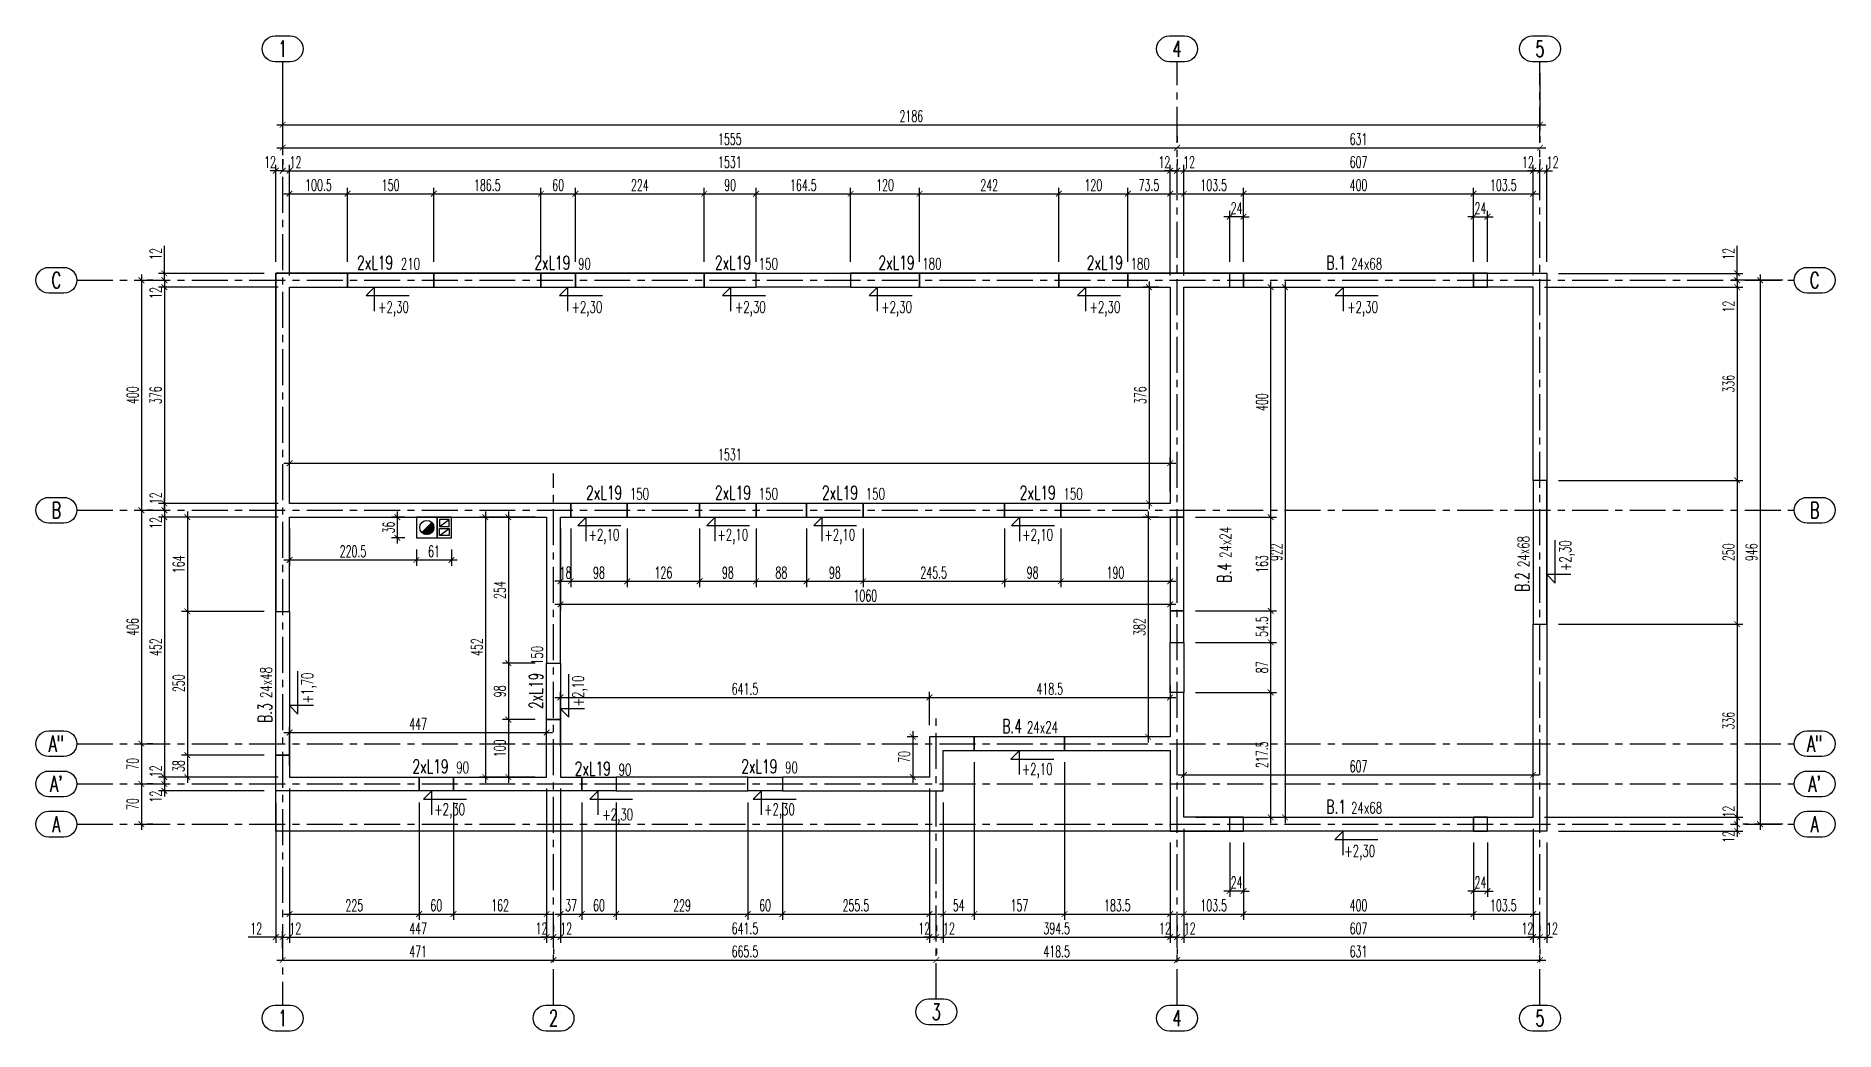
# Model space of a CAD drawing. Header units: millimetres. Extents: x -24587 to 37983, y -70862 to 338.
# Drawn here: x 17847 to 20974, y -57206 to -55475 of the extents above; entities that cross this region are included whole.
import ezdxf
from ezdxf.enums import TextEntityAlignment as Align

# ---------------------------------------------------------------- set-up
doc = ezdxf.new("R2010")
doc.units = ezdxf.units.MM
doc.header["$LTSCALE"] = 50
doc.linetypes.add('CENTER', pattern=[2, 1.25, -0.25, 0.25, -0.25])
doc.layers.get('Defpoints').update_dxf_attribs({"color": 251})
for name, color, linetype in [('A-URZADZENIA', 93, 'Continuous'), ('K-NADPROŻA', 61, 'Continuous'), ('K-OSIE', 9, 'CENTER'), ('K-SCIANY', 2, 'Continuous'), ('K-STROPY', 161, 'Continuous'), ('K-SŁUPY', 131, 'Continuous'), ('K-TEXT 2.4mm', 71, 'Continuous'), ('K-TEXT 2.8mm', 101, 'Continuous'), ('K-TEXT 2mm', 254, 'Continuous'), ('K-WYMIARY', 1, 'Continuous')]:
    doc.layers.add(name, color=color, linetype=linetype)
doc.styles.add('text 2.4mm', font='romans.shx', dxfattribs={"width": 0.65})
doc.styles.add('text 2.8mm', font='romans.shx', dxfattribs={"width": 0.65})
doc.styles.add('text 2mm', font='romans.shx', dxfattribs={"width": 0.65})
doc.styles.add('WYM1', font='romanszb.shx', dxfattribs={"width": 0.6})
doc.dimstyles.new('CM100', dxfattribs={"dimscale": 5, "dimtxt": 2, "dimasz": 1, "dimexe": 1, "dimexo": 2, "dimgap": 0.5, "dimtad": 1, "dimrnd": 0.5, "dimdsep": 46, "dimtxsty": 'WYM1', "dimblk": 'OBLIQUE', "dimcen": 0, "dimdle": 1, "dimclrd": 253, "dimclre": 251, "dimclrt": 30, "dimadec": 0, "dimazin": 0, "dimtfac": 1, "dimtix": 1, "dimtmove": 0, "dimatfit": 0, "dimfxl": 1, "dimtfillclr": 256, "dimtolj": 1, "dimarcsym": 0})

msp = doc.modelspace()

# ---------------------------------------------------------------- texts
at = {"layer": 'K-TEXT 2.4mm', "style": 'text 2.4mm', "width": 0.65}
for s, rotation, p in [('2xL19', 360, (18436.062, -55869.294)), ('2xL19', 360, (18744.238, -55869.294)), ('2xL19', 360, (19058.311, -55869.294)), ('2xL19', 360, (19342.63, -55869.294)), ('2xL19', 360, (19704.804, -55869.294)), ('B.1', 360, (20107.092, -55869.294)), ('2xL19', 360, (18834.238, -56269.294)), ('2xL19', 360, (19058.311, -56269.294)), ('2xL19', 360, (19244.361, -56269.294)), ('2xL19', 360, (19588.115, -56269.294)), ('B.4', 90, (19912.588, -56408.666)), ('B.2', 90, (20430.798, -56424.549)), ('2xL19', 90, (18715.798, -56613.904)), ('B.3', 90, (18244.798, -56652.422)), ('B.4', 360, (19543.573, -56675.294)), ('2xL19', 360, (18532.428, -56745.294)), ('2xL19', 360, (18814.593, -56749.135)), ('2xL19', 360, (19104.107, -56745.294)), ('B.1', 360, (20107.092, -56815.294))]:
    msp.add_text(s, height=24, rotation=rotation, dxfattribs=at).set_placement(p, align=Align.MIDDLE_CENTER)
at = {"layer": 'K-TEXT 2mm', "lineweight": -2, "style": 'text 2mm', "width": 0.65}
for s, p in [('210', (18480.864, -55881.294)), ('90', (18789.04, -55881.294)), ('150', (19103.113, -55881.294)), ('180', (19387.432, -55881.294)), ('180', (19749.606, -55881.294)), ('24x68', (20132.962, -55881.294)), ('+2,30', (18441.426, -55956.562)), ('+2,30', (18777.714, -55956.562)), ('+2,30', (19061.787, -55956.562)), ('+2,30', (19316.106, -55956.562)), ('+2,30', (19678.279, -55956.562)), ('+2,30', (20126.225, -55956.562)), ('150', (18879.04, -56281.294)), ('150', (19103.113, -56281.294)), ('150', (19289.163, -56281.294)), ('150', (19632.917, -56281.294)), ('+2,10', (18807.312, -56352.545)), ('+2,10', (19031.385, -56352.545)), ('+2,10', (19217.435, -56352.545)), ('+2,10', (19561.188, -56352.545)), ('24x24', (19569.444, -56687.294)), ('90', (18577.23, -56757.294)), ('90', (19148.909, -56757.294)), ('90', (18859.395, -56761.135)), ('+2,10', (19560.562, -56759.944)), ('+2,30', (18539.117, -56829.944)), ('+2,30', (18831.241, -56839.017)), ('+2,30', (19112.407, -56829.944)), ('24x68', (20132.962, -56827.294)), ('+2,30', (20121.306, -56902.475))]:
    msp.add_text(s, height=20, dxfattribs=at).set_placement(p)
for s, p in [('24x24', (19924.588, -56382.796)), ('24x68', (20442.798, -56398.678)), ('+2,30', (20515.447, -56405.543)), ('150', (18727.798, -56569.102)), ('24x48', (18256.798, -56626.552)), ('+1,70', (18328.414, -56635.62)), ('+2,10', (18799.05, -56640.831))]:
    msp.add_text(s, height=20, rotation=90, dxfattribs=at).set_placement(p)

# ---------------------------------------------------------------- blocks, each defined once
blk = doc.blocks.new('A$C5f19c05e')
for points in [[(0, 380), (0, -1260.9)], [(1555, -1260.9), (1555, 380)], [(2186, -1260.9), (2186, 380)], [(-358, 0), (2628.1, 0)], [(471, -1260.9), (471, -336.3)], [(-358, -400), (2628.1, -400)], [(1136.5, -1249.9), (1136.5, -753.6)], [(-358, -806), (2628.1, -806)], [(-358, -876), (2628.1, -876)], [(-358, -946), (2628.1, -946)]]:
    blk.add_lwpolyline(points)
at = {"layer": 'K-TEXT 2.4mm'}
for points in [[(-13.1, 380, -1), (-13.1, 424.8), (13.1, 424.8, -1), (13.1, 380)], [(1541.9, 380, -1), (1541.9, 424.8), (1568.1, 424.8, -1), (1568.1, 380)], [(2172.9, 380, -1), (2172.9, 424.8), (2199.1, 424.8, -1), (2199.1, 380)], [(-406.5, -22.4, -1), (-406.5, 22.4), (-380.3, 22.4, -1), (-380.3, -22.4)], [(2650.5, -22.4, -1), (2650.5, 22.4), (2676.6, 22.4, -1), (2676.6, -22.4)], [(-406.5, -422.4, -1), (-406.5, -377.6), (-380.3, -377.6, -1), (-380.3, -422.4)], [(2650.5, -422.4, -1), (2650.5, -377.6), (2676.6, -377.6, -1), (2676.6, -422.4)], [(-406.5, -828.4, -1), (-406.5, -783.6), (-380.3, -783.6, -1), (-380.3, -828.4)], [(2650.5, -828.4, -1), (2650.5, -783.6), (2676.6, -783.6, -1), (2676.6, -828.4)], [(-406.5, -898.4, -1), (-406.5, -853.6), (-380.3, -853.6, -1), (-380.3, -898.4)], [(2650.5, -898.4, -1), (2650.5, -853.6), (2676.6, -853.6, -1), (2676.6, -898.4)], [(-406.5, -968.4, -1), (-406.5, -923.6), (-380.3, -923.6, -1), (-380.3, -968.4)], [(2650.5, -968.4, -1), (2650.5, -923.6), (2676.6, -923.6, -1), (2676.6, -968.4)], [(1123.4, -1294.7, -1), (1123.4, -1249.9), (1149.6, -1249.9, -1), (1149.6, -1294.7)], [(-13.1, -1305.7, -1), (-13.1, -1260.9), (13.1, -1260.9, -1), (13.1, -1305.7)], [(457.9, -1305.7, -1), (457.9, -1260.9), (484.1, -1260.9, -1), (484.1, -1305.7)], [(1541.9, -1305.7, -1), (1541.9, -1260.9), (1568.1, -1260.9, -1), (1568.1, -1305.7)], [(2172.9, -1305.7, -1), (2172.9, -1260.9), (2199.1, -1260.9, -1), (2199.1, -1305.7)]]:
    blk.add_lwpolyline(points, format="xyb", close=True, dxfattribs=at)
at = {"layer": 'K-TEXT 2.8mm', "style": 'text 2.8mm', "width": 0.65}
for s, p in [('1', (0, 402.4)), ('4', (1555, 402.4)), ('5', (2186, 402.4)), ('C', (-393.4, 0)), ('C', (2663.6, 0)), ('B', (-393.4, -400)), ('B', (2663.6, -400)), ('A"', (-393.4, -806)), ('A"', (2663.6, -806)), ("A'", (-393.4, -876)), ("A'", (2663.6, -876)), ('A', (-393.4, -946)), ('A', (2663.6, -946)), ('1', (0, -1283.3)), ('2', (471, -1283.3)), ('3', (1136.5, -1272.3)), ('4', (1555, -1283.3)), ('5', (2186, -1283.3))]:
    blk.add_text(s, height=28, dxfattribs=at).set_placement(p, align=Align.MIDDLE_CENTER)
blk = doc.blocks.new('_ArchTick')
at = {"color": 0, "linetype": 'ByBlock', "const_width": 0.15}
blk.add_lwpolyline([(-0.5, -0.5), (0.5, 0.5)], dxfattribs=at)
blk = doc.blocks.new('*D290')
at = {"layer": 'Defpoints', "color": 0, "transparency": 16777216}
for p in [(18275.4, -55519.8), (20461.4, -55519.8), (20461.4, -55629.4)]:
    blk.add_point(p, dxfattribs=at)
at = {"layer": 'K-WYMIARY', "color": 251, "lineweight": -2, "transparency": 16777216}
for p, q in [((18275.4, -55539.8), (18275.4, -55639.4)), ((20461.4, -55539.8), (20461.4, -55639.4))]:
    blk.add_line(p, q, dxfattribs=at)
at = {"layer": 'K-WYMIARY', "color": 253, "lineweight": -2, "transparency": 16777216}
blk.add_line((18265.4, -55629.4), (20471.4, -55629.4), dxfattribs=at)
at = {"layer": 'K-WYMIARY', "color": 253, "lineweight": -2, "transparency": 16777216, "xscale": 10, "yscale": 10, "zscale": 10, "rotation": 180}
blk.add_blockref('_ArchTick', (18275.4, -55629.4), dxfattribs=at)
at = {"layer": 'K-WYMIARY', "color": 253, "lineweight": -2, "transparency": 16777216, "xscale": 10, "yscale": 10, "zscale": 10}
blk.add_blockref('_ArchTick', (20461.4, -55629.4), dxfattribs=at)
at = {"layer": 'K-WYMIARY', "color": 30, "transparency": 16777216, "insert": (19368.4, -55614.4), "char_height": 20, "attachment_point": 5, "style": 'WYM1'}
blk.add_mtext('\\A1;2186', dxfattribs=at)
blk = doc.blocks.new('*D291')
at = {"layer": 'Defpoints', "color": 0, "transparency": 16777216}
for p in [(20903.5, -55899.9), (20844.2, -56845.9), (20903.5, -56845.9)]:
    blk.add_point(p, dxfattribs=at)
at = {"layer": 'K-WYMIARY', "color": 253, "lineweight": -2, "transparency": 16777216}
blk.add_line((20844.2, -55889.9), (20844.2, -56855.9), dxfattribs=at)
at = {"layer": 'K-WYMIARY', "color": 251, "lineweight": -2, "transparency": 16777216}
for p, q in [((20883.5, -55899.9), (20834.2, -55899.9)), ((20883.5, -56845.9), (20834.2, -56845.9))]:
    blk.add_line(p, q, dxfattribs=at)
at = {"layer": 'K-WYMIARY', "color": 253, "lineweight": -2, "transparency": 16777216, "xscale": 10, "yscale": 10, "zscale": 10}
for p, rotation in [((20844.2, -55899.9), 90), ((20844.2, -56845.9), 270)]:
    blk.add_blockref('_ArchTick', p, dxfattribs=dict(at, rotation=rotation))
at = {"layer": 'K-WYMIARY', "color": 30, "transparency": 16777216, "insert": (20829.2, -56372.9), "char_height": 20, "attachment_point": 5, "rotation": 90, "style": 'WYM1'}
blk.add_mtext('\\A1;946', dxfattribs=at)
blk = doc.blocks.new('*D292')
at = {"layer": 'Defpoints', "color": 0, "transparency": 16777216}
for p in [(18275.4, -55519.8), (19830.4, -55669.4), (19830.4, -55669.4)]:
    blk.add_point(p, dxfattribs=at)
at = {"layer": 'K-WYMIARY', "color": 251, "lineweight": -2, "transparency": 16777216}
for p, q in [((18275.4, -55539.8), (18275.4, -55679.4)), ((19830.4, -55649.4), (19830.4, -55659.4))]:
    blk.add_line(p, q, dxfattribs=at)
at = {"layer": 'K-WYMIARY', "color": 253, "lineweight": -2, "transparency": 16777216}
blk.add_line((18265.4, -55669.4), (19840.4, -55669.4), dxfattribs=at)
at = {"layer": 'K-WYMIARY', "color": 253, "lineweight": -2, "transparency": 16777216, "xscale": 10, "yscale": 10, "zscale": 10, "rotation": 180}
blk.add_blockref('_ArchTick', (18275.4, -55669.4), dxfattribs=at)
at = {"layer": 'K-WYMIARY', "color": 253, "lineweight": -2, "transparency": 16777216, "xscale": 10, "yscale": 10, "zscale": 10}
blk.add_blockref('_ArchTick', (19830.4, -55669.4), dxfattribs=at)
at = {"layer": 'K-WYMIARY', "color": 30, "transparency": 16777216, "insert": (19052.9, -55654.4), "char_height": 20, "attachment_point": 5, "style": 'WYM1'}
blk.add_mtext('\\A1;1555', dxfattribs=at)
blk = doc.blocks.new('*D293')
at = {"layer": 'Defpoints', "color": 0, "transparency": 16777216}
for p in [(19830.4, -55669.4), (20461.4, -55669.4), (20461.4, -55669.4)]:
    blk.add_point(p, dxfattribs=at)
at = {"layer": 'K-WYMIARY', "color": 253, "lineweight": -2, "transparency": 16777216}
blk.add_line((19820.4, -55669.4), (20471.4, -55669.4), dxfattribs=at)
at = {"layer": 'K-WYMIARY', "color": 251, "lineweight": -2, "transparency": 16777216}
for p, q in [((19830.4, -55649.4), (19830.4, -55659.4)), ((20461.4, -55649.4), (20461.4, -55659.4))]:
    blk.add_line(p, q, dxfattribs=at)
at = {"layer": 'K-WYMIARY', "color": 253, "lineweight": -2, "transparency": 16777216, "xscale": 10, "yscale": 10, "zscale": 10, "rotation": 180}
blk.add_blockref('_ArchTick', (19830.4, -55669.4), dxfattribs=at)
at = {"layer": 'K-WYMIARY', "color": 253, "lineweight": -2, "transparency": 16777216, "xscale": 10, "yscale": 10, "zscale": 10}
blk.add_blockref('_ArchTick', (20461.4, -55669.4), dxfattribs=at)
at = {"layer": 'K-WYMIARY', "color": 30, "transparency": 16777216, "insert": (20145.9, -55654.4), "char_height": 20, "attachment_point": 5, "style": 'WYM1'}
blk.add_mtext('\\A1;631', dxfattribs=at)
blk = doc.blocks.new('*D294')
at = {"layer": 'Defpoints', "color": 0, "transparency": 16777216}
for p in [(18275.4, -57082.1), (18746.4, -57082.1), (18746.4, -57082.1)]:
    blk.add_point(p, dxfattribs=at)
at = {"layer": 'K-WYMIARY', "color": 253, "lineweight": -2, "transparency": 16777216}
blk.add_line((18265.4, -57082.1), (18756.4, -57082.1), dxfattribs=at)
at = {"layer": 'K-WYMIARY', "color": 251, "lineweight": -2, "transparency": 16777216}
for p, q in [((18275.4, -57062.1), (18275.4, -57072.1)), ((18746.4, -57062.1), (18746.4, -57072.1))]:
    blk.add_line(p, q, dxfattribs=at)
at = {"layer": 'K-WYMIARY', "color": 253, "lineweight": -2, "transparency": 16777216, "xscale": 10, "yscale": 10, "zscale": 10, "rotation": 180}
blk.add_blockref('_ArchTick', (18275.4, -57082.1), dxfattribs=at)
at = {"layer": 'K-WYMIARY', "color": 253, "lineweight": -2, "transparency": 16777216, "xscale": 10, "yscale": 10, "zscale": 10}
blk.add_blockref('_ArchTick', (18746.4, -57082.1), dxfattribs=at)
at = {"layer": 'K-WYMIARY', "color": 30, "transparency": 16777216, "insert": (18510.9, -57067.1), "char_height": 20, "attachment_point": 5, "style": 'WYM1'}
blk.add_mtext('\\A1;471', dxfattribs=at)
blk = doc.blocks.new('*D295')
at = {"layer": 'Defpoints', "color": 0, "transparency": 16777216}
for p in [(18746.4, -57082.1), (19411.9, -57082.1), (19411.9, -57082.1)]:
    blk.add_point(p, dxfattribs=at)
at = {"layer": 'K-WYMIARY', "color": 253, "lineweight": -2, "transparency": 16777216}
blk.add_line((18736.4, -57082.1), (19421.9, -57082.1), dxfattribs=at)
at = {"layer": 'K-WYMIARY', "color": 251, "lineweight": -2, "transparency": 16777216}
for p, q in [((18746.4, -57062.1), (18746.4, -57072.1)), ((19411.9, -57062.1), (19411.9, -57072.1))]:
    blk.add_line(p, q, dxfattribs=at)
at = {"layer": 'K-WYMIARY', "color": 253, "lineweight": -2, "transparency": 16777216, "xscale": 10, "yscale": 10, "zscale": 10, "rotation": 180}
blk.add_blockref('_ArchTick', (18746.4, -57082.1), dxfattribs=at)
at = {"layer": 'K-WYMIARY', "color": 253, "lineweight": -2, "transparency": 16777216, "xscale": 10, "yscale": 10, "zscale": 10}
blk.add_blockref('_ArchTick', (19411.9, -57082.1), dxfattribs=at)
at = {"layer": 'K-WYMIARY', "color": 30, "transparency": 16777216, "insert": (19079.1, -57067.1), "char_height": 20, "attachment_point": 5, "style": 'WYM1'}
blk.add_mtext('\\A1;665.5', dxfattribs=at)
blk = doc.blocks.new('*D296')
at = {"layer": 'Defpoints', "color": 0, "transparency": 16777216}
for p in [(19411.9, -57082.1), (19830.4, -57082.1), (19830.4, -57082.1)]:
    blk.add_point(p, dxfattribs=at)
at = {"layer": 'K-WYMIARY', "color": 253, "lineweight": -2, "transparency": 16777216}
blk.add_line((19401.9, -57082.1), (19840.4, -57082.1), dxfattribs=at)
at = {"layer": 'K-WYMIARY', "color": 251, "lineweight": -2, "transparency": 16777216}
for p, q in [((19411.9, -57062.1), (19411.9, -57072.1)), ((19830.4, -57062.1), (19830.4, -57072.1))]:
    blk.add_line(p, q, dxfattribs=at)
at = {"layer": 'K-WYMIARY', "color": 253, "lineweight": -2, "transparency": 16777216, "xscale": 10, "yscale": 10, "zscale": 10, "rotation": 180}
blk.add_blockref('_ArchTick', (19411.9, -57082.1), dxfattribs=at)
at = {"layer": 'K-WYMIARY', "color": 253, "lineweight": -2, "transparency": 16777216, "xscale": 10, "yscale": 10, "zscale": 10}
blk.add_blockref('_ArchTick', (19830.4, -57082.1), dxfattribs=at)
at = {"layer": 'K-WYMIARY', "color": 30, "transparency": 16777216, "insert": (19621.1, -57067.1), "char_height": 20, "attachment_point": 5, "style": 'WYM1'}
blk.add_mtext('\\A1;418.5', dxfattribs=at)
blk = doc.blocks.new('*D297')
at = {"layer": 'Defpoints', "color": 0, "transparency": 16777216}
for p in [(19830.4, -57082.1), (20461.4, -57082.1), (20461.4, -57082.1)]:
    blk.add_point(p, dxfattribs=at)
at = {"layer": 'K-WYMIARY', "color": 253, "lineweight": -2, "transparency": 16777216}
blk.add_line((19820.4, -57082.1), (20471.4, -57082.1), dxfattribs=at)
at = {"layer": 'K-WYMIARY', "color": 251, "lineweight": -2, "transparency": 16777216}
for p, q in [((19830.4, -57062.1), (19830.4, -57072.1)), ((20461.4, -57062.1), (20461.4, -57072.1))]:
    blk.add_line(p, q, dxfattribs=at)
at = {"layer": 'K-WYMIARY', "color": 253, "lineweight": -2, "transparency": 16777216, "xscale": 10, "yscale": 10, "zscale": 10, "rotation": 180}
blk.add_blockref('_ArchTick', (19830.4, -57082.1), dxfattribs=at)
at = {"layer": 'K-WYMIARY', "color": 253, "lineweight": -2, "transparency": 16777216, "xscale": 10, "yscale": 10, "zscale": 10}
blk.add_blockref('_ArchTick', (20461.4, -57082.1), dxfattribs=at)
at = {"layer": 'K-WYMIARY', "color": 30, "transparency": 16777216, "insert": (20145.9, -57067.1), "char_height": 20, "attachment_point": 5, "style": 'WYM1'}
blk.add_mtext('\\A1;631', dxfattribs=at)
blk = doc.blocks.new('*D298')
at = {"layer": 'Defpoints', "color": 0, "transparency": 16777216}
for p in [(18029.7, -55899.9), (18029.7, -56299.9), (18029.7, -56299.9)]:
    blk.add_point(p, dxfattribs=at)
at = {"layer": 'K-WYMIARY', "color": 253, "lineweight": -2, "transparency": 16777216}
blk.add_line((18029.7, -55889.9), (18029.7, -56309.9), dxfattribs=at)
at = {"layer": 'K-WYMIARY', "color": 251, "lineweight": -2, "transparency": 16777216}
for p, q in [((18049.7, -55899.9), (18039.7, -55899.9)), ((18049.7, -56299.9), (18039.7, -56299.9))]:
    blk.add_line(p, q, dxfattribs=at)
at = {"layer": 'K-WYMIARY', "color": 253, "lineweight": -2, "transparency": 16777216, "xscale": 10, "yscale": 10, "zscale": 10}
for p, rotation in [((18029.7, -55899.9), 90), ((18029.7, -56299.9), 270)]:
    blk.add_blockref('_ArchTick', p, dxfattribs=dict(at, rotation=rotation))
at = {"layer": 'K-WYMIARY', "color": 30, "transparency": 16777216, "insert": (18014.7, -56099.9), "char_height": 20, "attachment_point": 5, "rotation": 90, "style": 'WYM1'}
blk.add_mtext('\\A1;400', dxfattribs=at)
blk = doc.blocks.new('*D299')
at = {"layer": 'Defpoints', "color": 0, "transparency": 16777216}
for p in [(18029.7, -56299.9), (18029.7, -56705.9), (18029.7, -56705.9)]:
    blk.add_point(p, dxfattribs=at)
at = {"layer": 'K-WYMIARY', "color": 253, "lineweight": -2, "transparency": 16777216}
blk.add_line((18029.7, -56289.9), (18029.7, -56715.9), dxfattribs=at)
at = {"layer": 'K-WYMIARY', "color": 251, "lineweight": -2, "transparency": 16777216}
for p, q in [((18049.7, -56299.9), (18039.7, -56299.9)), ((18049.7, -56705.9), (18039.7, -56705.9))]:
    blk.add_line(p, q, dxfattribs=at)
at = {"layer": 'K-WYMIARY', "color": 253, "lineweight": -2, "transparency": 16777216, "xscale": 10, "yscale": 10, "zscale": 10}
for p, rotation in [((18029.7, -56299.9), 90), ((18029.7, -56705.9), 270)]:
    blk.add_blockref('_ArchTick', p, dxfattribs=dict(at, rotation=rotation))
at = {"layer": 'K-WYMIARY', "color": 30, "transparency": 16777216, "insert": (18014.7, -56502.9), "char_height": 20, "attachment_point": 5, "rotation": 90, "style": 'WYM1'}
blk.add_mtext('\\A1;406', dxfattribs=at)
blk = doc.blocks.new('*D300')
at = {"layer": 'Defpoints', "color": 0, "transparency": 16777216}
for p in [(18029.7, -56705.9), (18029.7, -56775.9), (18029.7, -56775.9)]:
    blk.add_point(p, dxfattribs=at)
at = {"layer": 'K-WYMIARY', "color": 253, "lineweight": -2, "transparency": 16777216}
blk.add_line((18029.7, -56695.9), (18029.7, -56785.9), dxfattribs=at)
at = {"layer": 'K-WYMIARY', "color": 251, "lineweight": -2, "transparency": 16777216}
for p, q in [((18049.7, -56705.9), (18039.7, -56705.9)), ((18049.7, -56775.9), (18039.7, -56775.9))]:
    blk.add_line(p, q, dxfattribs=at)
at = {"layer": 'K-WYMIARY', "color": 253, "lineweight": -2, "transparency": 16777216, "xscale": 10, "yscale": 10, "zscale": 10}
for p, rotation in [((18029.7, -56705.9), 90), ((18029.7, -56775.9), 270)]:
    blk.add_blockref('_ArchTick', p, dxfattribs=dict(at, rotation=rotation))
at = {"layer": 'K-WYMIARY', "color": 30, "transparency": 16777216, "insert": (18014.7, -56740.9), "char_height": 20, "attachment_point": 5, "rotation": 90, "style": 'WYM1'}
blk.add_mtext('\\A1;70', dxfattribs=at)
blk = doc.blocks.new('*D301')
at = {"layer": 'Defpoints', "color": 0, "transparency": 16777216}
for p in [(18029.7, -56775.9), (18029.7, -56845.9), (18029.7, -56845.9)]:
    blk.add_point(p, dxfattribs=at)
at = {"layer": 'K-WYMIARY', "color": 253, "lineweight": -2, "transparency": 16777216}
blk.add_line((18029.7, -56765.9), (18029.7, -56855.9), dxfattribs=at)
at = {"layer": 'K-WYMIARY', "color": 251, "lineweight": -2, "transparency": 16777216}
for p, q in [((18049.7, -56775.9), (18039.7, -56775.9)), ((18049.7, -56845.9), (18039.7, -56845.9))]:
    blk.add_line(p, q, dxfattribs=at)
at = {"layer": 'K-WYMIARY', "color": 253, "lineweight": -2, "transparency": 16777216, "xscale": 10, "yscale": 10, "zscale": 10}
for p, rotation in [((18029.7, -56775.9), 90), ((18029.7, -56845.9), 270)]:
    blk.add_blockref('_ArchTick', p, dxfattribs=dict(at, rotation=rotation))
at = {"layer": 'K-WYMIARY', "color": 30, "transparency": 16777216, "insert": (18014.7, -56810.9), "char_height": 20, "attachment_point": 5, "rotation": 90, "style": 'WYM1'}
blk.add_mtext('\\A1;70', dxfattribs=at)
blk = doc.blocks.new('*D304')
at = {"layer": 'Defpoints', "color": 0, "transparency": 16777216}
for p in [(18263.4, -55709.4), (18275.4, -55709.4), (18263.4, -55887.9)]:
    blk.add_point(p, dxfattribs=at)
at = {"layer": 'K-WYMIARY', "color": 251, "lineweight": -2, "transparency": 16777216}
for p, q in [((18263.4, -55867.9), (18263.4, -55699.4)), ((18275.4, -55689.4), (18275.4, -55699.4))]:
    blk.add_line(p, q, dxfattribs=at)
at = {"layer": 'K-WYMIARY', "color": 253, "lineweight": -2, "transparency": 16777216}
for p, q in [((18263.4, -55709.4), (18253.4, -55709.4)), ((18275.4, -55709.4), (18263.4, -55709.4)), ((18275.4, -55709.4), (18285.4, -55709.4))]:
    blk.add_line(p, q, dxfattribs=at)
at = {"layer": 'K-WYMIARY', "color": 253, "lineweight": -2, "transparency": 16777216, "xscale": 10, "yscale": 10, "zscale": 10}
blk.add_blockref('_ArchTick', (18263.4, -55709.4), dxfattribs=at)
at = {"layer": 'K-WYMIARY', "color": 253, "lineweight": -2, "transparency": 16777216, "xscale": 10, "yscale": 10, "zscale": 10, "rotation": 180}
blk.add_blockref('_ArchTick', (18275.4, -55709.4), dxfattribs=at)
at = {"layer": 'K-WYMIARY', "color": 30, "transparency": 16777216, "insert": (18253.4, -55694.4), "char_height": 20, "attachment_point": 5, "style": 'WYM1'}
blk.add_mtext('\\A1;12', dxfattribs=at)
blk = doc.blocks.new('*D305')
at = {"layer": 'Defpoints', "color": 0, "transparency": 16777216}
for p in [(19830.4, -55709.4), (19830.4, -55709.4), (19818.4, -55911.9)]:
    blk.add_point(p, dxfattribs=at)
at = {"layer": 'K-WYMIARY', "color": 251, "lineweight": -2, "transparency": 16777216}
for p, q in [((19818.4, -55891.9), (19818.4, -55699.4)), ((19830.4, -55689.4), (19830.4, -55699.4))]:
    blk.add_line(p, q, dxfattribs=at)
at = {"layer": 'K-WYMIARY', "color": 253, "lineweight": -2, "transparency": 16777216}
for p, q in [((19818.4, -55709.4), (19808.4, -55709.4)), ((19818.4, -55709.4), (19830.4, -55709.4)), ((19830.4, -55709.4), (19840.4, -55709.4))]:
    blk.add_line(p, q, dxfattribs=at)
at = {"layer": 'K-WYMIARY', "color": 253, "lineweight": -2, "transparency": 16777216, "xscale": 10, "yscale": 10, "zscale": 10}
blk.add_blockref('_ArchTick', (19818.4, -55709.4), dxfattribs=at)
at = {"layer": 'K-WYMIARY', "color": 253, "lineweight": -2, "transparency": 16777216, "xscale": 10, "yscale": 10, "zscale": 10, "rotation": 180}
blk.add_blockref('_ArchTick', (19830.4, -55709.4), dxfattribs=at)
at = {"layer": 'K-WYMIARY', "color": 30, "transparency": 16777216, "insert": (19808.4, -55694.4), "char_height": 20, "attachment_point": 5, "style": 'WYM1'}
blk.add_mtext('\\A1;12', dxfattribs=at)
blk = doc.blocks.new('*D306')
at = {"layer": 'Defpoints', "color": 0, "transparency": 16777216}
for p in [(19830.4, -55709.4), (19842.4, -55709.4), (19842.4, -55911.9)]:
    blk.add_point(p, dxfattribs=at)
at = {"layer": 'K-WYMIARY', "color": 251, "lineweight": -2, "transparency": 16777216}
for p, q in [((19830.4, -55689.4), (19830.4, -55699.4)), ((19842.4, -55891.9), (19842.4, -55699.4))]:
    blk.add_line(p, q, dxfattribs=at)
at = {"layer": 'K-WYMIARY', "color": 253, "lineweight": -2, "transparency": 16777216}
for p, q in [((19830.4, -55709.4), (19820.4, -55709.4)), ((19830.4, -55709.4), (19842.4, -55709.4)), ((19842.4, -55709.4), (19852.4, -55709.4))]:
    blk.add_line(p, q, dxfattribs=at)
at = {"layer": 'K-WYMIARY', "color": 253, "lineweight": -2, "transparency": 16777216, "xscale": 10, "yscale": 10, "zscale": 10}
blk.add_blockref('_ArchTick', (19830.4, -55709.4), dxfattribs=at)
at = {"layer": 'K-WYMIARY', "color": 253, "lineweight": -2, "transparency": 16777216, "xscale": 10, "yscale": 10, "zscale": 10, "rotation": 180}
blk.add_blockref('_ArchTick', (19842.4, -55709.4), dxfattribs=at)
at = {"layer": 'K-WYMIARY', "color": 30, "transparency": 16777216, "insert": (19851.4, -55694.4), "char_height": 20, "attachment_point": 5, "style": 'WYM1'}
blk.add_mtext('\\A1;12', dxfattribs=at)
blk = doc.blocks.new('*D307')
at = {"layer": 'Defpoints', "color": 0, "transparency": 16777216}
for p in [(20449.4, -55709.4), (19842.4, -55911.9), (20449.4, -55911.9)]:
    blk.add_point(p, dxfattribs=at)
at = {"layer": 'K-WYMIARY', "color": 251, "lineweight": -2, "transparency": 16777216}
for p, q in [((19842.4, -55891.9), (19842.4, -55699.4)), ((20449.4, -55891.9), (20449.4, -55699.4))]:
    blk.add_line(p, q, dxfattribs=at)
at = {"layer": 'K-WYMIARY', "color": 253, "lineweight": -2, "transparency": 16777216}
blk.add_line((19832.4, -55709.4), (20459.4, -55709.4), dxfattribs=at)
at = {"layer": 'K-WYMIARY', "color": 253, "lineweight": -2, "transparency": 16777216, "xscale": 10, "yscale": 10, "zscale": 10, "rotation": 180}
blk.add_blockref('_ArchTick', (19842.4, -55709.4), dxfattribs=at)
at = {"layer": 'K-WYMIARY', "color": 253, "lineweight": -2, "transparency": 16777216, "xscale": 10, "yscale": 10, "zscale": 10}
blk.add_blockref('_ArchTick', (20449.4, -55709.4), dxfattribs=at)
at = {"layer": 'K-WYMIARY', "color": 30, "transparency": 16777216, "insert": (20145.9, -55694.4), "char_height": 20, "attachment_point": 5, "style": 'WYM1'}
blk.add_mtext('\\A1;607', dxfattribs=at)
blk = doc.blocks.new('*D308')
at = {"layer": 'Defpoints', "color": 0, "transparency": 16777216}
for p in [(20461.4, -55709.4), (20461.4, -55709.4), (20449.4, -55911.9)]:
    blk.add_point(p, dxfattribs=at)
at = {"layer": 'K-WYMIARY', "color": 251, "lineweight": -2, "transparency": 16777216}
for p, q in [((20449.4, -55891.9), (20449.4, -55699.4)), ((20461.4, -55689.4), (20461.4, -55699.4))]:
    blk.add_line(p, q, dxfattribs=at)
at = {"layer": 'K-WYMIARY', "color": 253, "lineweight": -2, "transparency": 16777216}
for p, q in [((20449.4, -55709.4), (20439.4, -55709.4)), ((20449.4, -55709.4), (20461.4, -55709.4)), ((20461.4, -55709.4), (20471.4, -55709.4))]:
    blk.add_line(p, q, dxfattribs=at)
at = {"layer": 'K-WYMIARY', "color": 253, "lineweight": -2, "transparency": 16777216, "xscale": 10, "yscale": 10, "zscale": 10}
blk.add_blockref('_ArchTick', (20449.4, -55709.4), dxfattribs=at)
at = {"layer": 'K-WYMIARY', "color": 253, "lineweight": -2, "transparency": 16777216, "xscale": 10, "yscale": 10, "zscale": 10, "rotation": 180}
blk.add_blockref('_ArchTick', (20461.4, -55709.4), dxfattribs=at)
at = {"layer": 'K-WYMIARY', "color": 30, "transparency": 16777216, "insert": (20440.4, -55694.4), "char_height": 20, "attachment_point": 5, "style": 'WYM1'}
blk.add_mtext('\\A1;12', dxfattribs=at)
blk = doc.blocks.new('*D309')
at = {"layer": 'Defpoints', "color": 0, "transparency": 16777216}
for p in [(20461.4, -55709.4), (20473.4, -55709.4), (20473.4, -55887.9)]:
    blk.add_point(p, dxfattribs=at)
at = {"layer": 'K-WYMIARY', "color": 251, "lineweight": -2, "transparency": 16777216}
for p, q in [((20461.4, -55689.4), (20461.4, -55699.4)), ((20473.4, -55867.9), (20473.4, -55699.4))]:
    blk.add_line(p, q, dxfattribs=at)
at = {"layer": 'K-WYMIARY', "color": 253, "lineweight": -2, "transparency": 16777216}
for p, q in [((20461.4, -55709.4), (20451.4, -55709.4)), ((20461.4, -55709.4), (20473.4, -55709.4)), ((20473.4, -55709.4), (20483.4, -55709.4))]:
    blk.add_line(p, q, dxfattribs=at)
at = {"layer": 'K-WYMIARY', "color": 253, "lineweight": -2, "transparency": 16777216, "xscale": 10, "yscale": 10, "zscale": 10}
blk.add_blockref('_ArchTick', (20461.4, -55709.4), dxfattribs=at)
at = {"layer": 'K-WYMIARY', "color": 253, "lineweight": -2, "transparency": 16777216, "xscale": 10, "yscale": 10, "zscale": 10, "rotation": 180}
blk.add_blockref('_ArchTick', (20473.4, -55709.4), dxfattribs=at)
at = {"layer": 'K-WYMIARY', "color": 30, "transparency": 16777216, "insert": (20483.4, -55694.4), "char_height": 20, "attachment_point": 5, "style": 'WYM1'}
blk.add_mtext('\\A1;12', dxfattribs=at)
blk = doc.blocks.new('*D310')
at = {"layer": 'Defpoints', "color": 0, "transparency": 16777216}
for p in [(18275.6, -55709.4), (18287.4, -55709.4), (18287.4, -55911.9)]:
    blk.add_point(p, dxfattribs=at)
at = {"layer": 'K-WYMIARY', "color": 251, "lineweight": -2, "transparency": 16777216}
for p, q in [((18275.6, -55689.4), (18275.6, -55699.4)), ((18287.4, -55891.9), (18287.4, -55699.4))]:
    blk.add_line(p, q, dxfattribs=at)
at = {"layer": 'K-WYMIARY', "color": 253, "lineweight": -2, "transparency": 16777216}
for p, q in [((18275.6, -55709.4), (18265.6, -55709.4)), ((18275.6, -55709.4), (18287.4, -55709.4)), ((18287.4, -55709.4), (18297.4, -55709.4))]:
    blk.add_line(p, q, dxfattribs=at)
at = {"layer": 'K-WYMIARY', "color": 253, "lineweight": -2, "transparency": 16777216, "xscale": 10, "yscale": 10, "zscale": 10}
blk.add_blockref('_ArchTick', (18275.6, -55709.4), dxfattribs=at)
at = {"layer": 'K-WYMIARY', "color": 253, "lineweight": -2, "transparency": 16777216, "xscale": 10, "yscale": 10, "zscale": 10, "rotation": 180}
blk.add_blockref('_ArchTick', (18287.4, -55709.4), dxfattribs=at)
at = {"layer": 'K-WYMIARY', "color": 30, "transparency": 16777216, "insert": (18297.8, -55694.4), "char_height": 20, "attachment_point": 5, "style": 'WYM1'}
blk.add_mtext('\\A1;12', dxfattribs=at)
blk = doc.blocks.new('*D311')
at = {"layer": 'Defpoints', "color": 0, "transparency": 16777216}
for p in [(19818.4, -55709.4), (18287.4, -55911.9), (19818.4, -55911.9)]:
    blk.add_point(p, dxfattribs=at)
at = {"layer": 'K-WYMIARY', "color": 251, "lineweight": -2, "transparency": 16777216}
for p, q in [((18287.4, -55891.9), (18287.4, -55699.4)), ((19818.4, -55891.9), (19818.4, -55699.4))]:
    blk.add_line(p, q, dxfattribs=at)
at = {"layer": 'K-WYMIARY', "color": 253, "lineweight": -2, "transparency": 16777216}
blk.add_line((18277.4, -55709.4), (19828.4, -55709.4), dxfattribs=at)
at = {"layer": 'K-WYMIARY', "color": 253, "lineweight": -2, "transparency": 16777216, "xscale": 10, "yscale": 10, "zscale": 10, "rotation": 180}
blk.add_blockref('_ArchTick', (18287.4, -55709.4), dxfattribs=at)
at = {"layer": 'K-WYMIARY', "color": 253, "lineweight": -2, "transparency": 16777216, "xscale": 10, "yscale": 10, "zscale": 10}
blk.add_blockref('_ArchTick', (19818.4, -55709.4), dxfattribs=at)
at = {"layer": 'K-WYMIARY', "color": 30, "transparency": 16777216, "insert": (19052.9, -55694.4), "char_height": 20, "attachment_point": 5, "style": 'WYM1'}
blk.add_mtext('\\A1;1531', dxfattribs=at)
blk = doc.blocks.new('*D312')
at = {"layer": 'Defpoints', "color": 0, "transparency": 16777216}
for p in [(18388.1, -55749.4), (18388.1, -55887.9), (18287.4, -55911.9)]:
    blk.add_point(p, dxfattribs=at)
at = {"layer": 'K-WYMIARY', "color": 253, "lineweight": -2, "transparency": 16777216}
blk.add_line((18277.4, -55749.4), (18398.1, -55749.4), dxfattribs=at)
at = {"layer": 'K-WYMIARY', "color": 251, "lineweight": -2, "transparency": 16777216}
for p, q in [((18287.4, -55891.9), (18287.4, -55739.4)), ((18388.1, -55867.9), (18388.1, -55739.4))]:
    blk.add_line(p, q, dxfattribs=at)
at = {"layer": 'K-WYMIARY', "color": 253, "lineweight": -2, "transparency": 16777216, "xscale": 10, "yscale": 10, "zscale": 10, "rotation": 180}
blk.add_blockref('_ArchTick', (18287.4, -55749.4), dxfattribs=at)
at = {"layer": 'K-WYMIARY', "color": 253, "lineweight": -2, "transparency": 16777216, "xscale": 10, "yscale": 10, "zscale": 10}
blk.add_blockref('_ArchTick', (18388.1, -55749.4), dxfattribs=at)
at = {"layer": 'K-WYMIARY', "color": 30, "transparency": 16777216, "insert": (18337.7, -55734.4), "char_height": 20, "attachment_point": 5, "style": 'WYM1'}
blk.add_mtext('\\A1;100.5', dxfattribs=at)
blk = doc.blocks.new('*D313')
at = {"layer": 'Defpoints', "color": 0, "transparency": 16777216}
for p in [(18538.1, -55749.4), (18388.1, -55887.9), (18538.1, -55887.9)]:
    blk.add_point(p, dxfattribs=at)
at = {"layer": 'K-WYMIARY', "color": 253, "lineweight": -2, "transparency": 16777216}
blk.add_line((18378.1, -55749.4), (18548.1, -55749.4), dxfattribs=at)
at = {"layer": 'K-WYMIARY', "color": 251, "lineweight": -2, "transparency": 16777216}
for p, q in [((18388.1, -55867.9), (18388.1, -55739.4)), ((18538.1, -55867.9), (18538.1, -55739.4))]:
    blk.add_line(p, q, dxfattribs=at)
at = {"layer": 'K-WYMIARY', "color": 253, "lineweight": -2, "transparency": 16777216, "xscale": 10, "yscale": 10, "zscale": 10, "rotation": 180}
blk.add_blockref('_ArchTick', (18388.1, -55749.4), dxfattribs=at)
at = {"layer": 'K-WYMIARY', "color": 253, "lineweight": -2, "transparency": 16777216, "xscale": 10, "yscale": 10, "zscale": 10}
blk.add_blockref('_ArchTick', (18538.1, -55749.4), dxfattribs=at)
at = {"layer": 'K-WYMIARY', "color": 30, "transparency": 16777216, "insert": (18463.1, -55734.4), "char_height": 20, "attachment_point": 5, "style": 'WYM1'}
blk.add_mtext('\\A1;150', dxfattribs=at)
blk = doc.blocks.new('*D314')
at = {"layer": 'Defpoints', "color": 0, "transparency": 16777216}
for p in [(18724.4, -55749.4), (18538.1, -55887.9), (18724.4, -55887.9)]:
    blk.add_point(p, dxfattribs=at)
at = {"layer": 'K-WYMIARY', "color": 253, "lineweight": -2, "transparency": 16777216}
blk.add_line((18528.1, -55749.4), (18734.4, -55749.4), dxfattribs=at)
at = {"layer": 'K-WYMIARY', "color": 251, "lineweight": -2, "transparency": 16777216}
for p, q in [((18538.1, -55867.9), (18538.1, -55739.4)), ((18724.4, -55867.9), (18724.4, -55739.4))]:
    blk.add_line(p, q, dxfattribs=at)
at = {"layer": 'K-WYMIARY', "color": 253, "lineweight": -2, "transparency": 16777216, "xscale": 10, "yscale": 10, "zscale": 10, "rotation": 180}
blk.add_blockref('_ArchTick', (18538.1, -55749.4), dxfattribs=at)
at = {"layer": 'K-WYMIARY', "color": 253, "lineweight": -2, "transparency": 16777216, "xscale": 10, "yscale": 10, "zscale": 10}
blk.add_blockref('_ArchTick', (18724.4, -55749.4), dxfattribs=at)
at = {"layer": 'K-WYMIARY', "color": 30, "transparency": 16777216, "insert": (18631.2, -55734.4), "char_height": 20, "attachment_point": 5, "style": 'WYM1'}
blk.add_mtext('\\A1;186.5', dxfattribs=at)
blk = doc.blocks.new('*D315')
at = {"layer": 'Defpoints', "color": 0, "transparency": 16777216}
for p in [(18784.4, -55749.4), (18724.4, -55887.9), (18784.4, -55887.9)]:
    blk.add_point(p, dxfattribs=at)
at = {"layer": 'K-WYMIARY', "color": 253, "lineweight": -2, "transparency": 16777216}
blk.add_line((18714.4, -55749.4), (18794.4, -55749.4), dxfattribs=at)
at = {"layer": 'K-WYMIARY', "color": 251, "lineweight": -2, "transparency": 16777216}
for p, q in [((18724.4, -55867.9), (18724.4, -55739.4)), ((18784.4, -55867.9), (18784.4, -55739.4))]:
    blk.add_line(p, q, dxfattribs=at)
at = {"layer": 'K-WYMIARY', "color": 253, "lineweight": -2, "transparency": 16777216, "xscale": 10, "yscale": 10, "zscale": 10, "rotation": 180}
blk.add_blockref('_ArchTick', (18724.4, -55749.4), dxfattribs=at)
at = {"layer": 'K-WYMIARY', "color": 253, "lineweight": -2, "transparency": 16777216, "xscale": 10, "yscale": 10, "zscale": 10}
blk.add_blockref('_ArchTick', (18784.4, -55749.4), dxfattribs=at)
at = {"layer": 'K-WYMIARY', "color": 30, "transparency": 16777216, "insert": (18754.4, -55734.4), "char_height": 20, "attachment_point": 5, "style": 'WYM1'}
blk.add_mtext('\\A1;60', dxfattribs=at)
blk = doc.blocks.new('*D316')
at = {"layer": 'Defpoints', "color": 0, "transparency": 16777216}
for p in [(19008.4, -55749.4), (18784.4, -55887.9), (19008.4, -55887.9)]:
    blk.add_point(p, dxfattribs=at)
at = {"layer": 'K-WYMIARY', "color": 253, "lineweight": -2, "transparency": 16777216}
blk.add_line((18774.4, -55749.4), (19018.4, -55749.4), dxfattribs=at)
at = {"layer": 'K-WYMIARY', "color": 251, "lineweight": -2, "transparency": 16777216}
for p, q in [((18784.4, -55867.9), (18784.4, -55739.4)), ((19008.4, -55867.9), (19008.4, -55739.4))]:
    blk.add_line(p, q, dxfattribs=at)
at = {"layer": 'K-WYMIARY', "color": 253, "lineweight": -2, "transparency": 16777216, "xscale": 10, "yscale": 10, "zscale": 10, "rotation": 180}
blk.add_blockref('_ArchTick', (18784.4, -55749.4), dxfattribs=at)
at = {"layer": 'K-WYMIARY', "color": 253, "lineweight": -2, "transparency": 16777216, "xscale": 10, "yscale": 10, "zscale": 10}
blk.add_blockref('_ArchTick', (19008.4, -55749.4), dxfattribs=at)
at = {"layer": 'K-WYMIARY', "color": 30, "transparency": 16777216, "insert": (18896.4, -55734.4), "char_height": 20, "attachment_point": 5, "style": 'WYM1'}
blk.add_mtext('\\A1;224', dxfattribs=at)
blk = doc.blocks.new('*D317')
at = {"layer": 'Defpoints', "color": 0, "transparency": 16777216}
for p in [(19098.4, -55749.4), (19008.4, -55887.9), (19098.4, -55887.9)]:
    blk.add_point(p, dxfattribs=at)
at = {"layer": 'K-WYMIARY', "color": 253, "lineweight": -2, "transparency": 16777216}
blk.add_line((18998.4, -55749.4), (19108.4, -55749.4), dxfattribs=at)
at = {"layer": 'K-WYMIARY', "color": 251, "lineweight": -2, "transparency": 16777216}
for p, q in [((19008.4, -55867.9), (19008.4, -55739.4)), ((19098.4, -55867.9), (19098.4, -55739.4))]:
    blk.add_line(p, q, dxfattribs=at)
at = {"layer": 'K-WYMIARY', "color": 253, "lineweight": -2, "transparency": 16777216, "xscale": 10, "yscale": 10, "zscale": 10, "rotation": 180}
blk.add_blockref('_ArchTick', (19008.4, -55749.4), dxfattribs=at)
at = {"layer": 'K-WYMIARY', "color": 253, "lineweight": -2, "transparency": 16777216, "xscale": 10, "yscale": 10, "zscale": 10}
blk.add_blockref('_ArchTick', (19098.4, -55749.4), dxfattribs=at)
at = {"layer": 'K-WYMIARY', "color": 30, "transparency": 16777216, "insert": (19053.4, -55734.4), "char_height": 20, "attachment_point": 5, "style": 'WYM1'}
blk.add_mtext('\\A1;90', dxfattribs=at)
blk = doc.blocks.new('*D318')
at = {"layer": 'Defpoints', "color": 0, "transparency": 16777216}
for p in [(19262.8, -55749.4), (19098.4, -55887.9), (19262.8, -55887.9)]:
    blk.add_point(p, dxfattribs=at)
at = {"layer": 'K-WYMIARY', "color": 253, "lineweight": -2, "transparency": 16777216}
blk.add_line((19088.4, -55749.4), (19272.8, -55749.4), dxfattribs=at)
at = {"layer": 'K-WYMIARY', "color": 251, "lineweight": -2, "transparency": 16777216}
for p, q in [((19098.4, -55867.9), (19098.4, -55739.4)), ((19262.8, -55867.9), (19262.8, -55739.4))]:
    blk.add_line(p, q, dxfattribs=at)
at = {"layer": 'K-WYMIARY', "color": 253, "lineweight": -2, "transparency": 16777216, "xscale": 10, "yscale": 10, "zscale": 10, "rotation": 180}
blk.add_blockref('_ArchTick', (19098.4, -55749.4), dxfattribs=at)
at = {"layer": 'K-WYMIARY', "color": 253, "lineweight": -2, "transparency": 16777216, "xscale": 10, "yscale": 10, "zscale": 10}
blk.add_blockref('_ArchTick', (19262.8, -55749.4), dxfattribs=at)
at = {"layer": 'K-WYMIARY', "color": 30, "transparency": 16777216, "insert": (19180.6, -55734.4), "char_height": 20, "attachment_point": 5, "style": 'WYM1'}
blk.add_mtext('\\A1;164.5', dxfattribs=at)
blk = doc.blocks.new('*D319')
at = {"layer": 'Defpoints', "color": 0, "transparency": 16777216}
for p in [(19382.8, -55749.4), (19262.8, -55887.9), (19382.8, -55887.9)]:
    blk.add_point(p, dxfattribs=at)
at = {"layer": 'K-WYMIARY', "color": 253, "lineweight": -2, "transparency": 16777216}
blk.add_line((19252.8, -55749.4), (19392.8, -55749.4), dxfattribs=at)
at = {"layer": 'K-WYMIARY', "color": 251, "lineweight": -2, "transparency": 16777216}
for p, q in [((19262.8, -55867.9), (19262.8, -55739.4)), ((19382.8, -55867.9), (19382.8, -55739.4))]:
    blk.add_line(p, q, dxfattribs=at)
at = {"layer": 'K-WYMIARY', "color": 253, "lineweight": -2, "transparency": 16777216, "xscale": 10, "yscale": 10, "zscale": 10, "rotation": 180}
blk.add_blockref('_ArchTick', (19262.8, -55749.4), dxfattribs=at)
at = {"layer": 'K-WYMIARY', "color": 253, "lineweight": -2, "transparency": 16777216, "xscale": 10, "yscale": 10, "zscale": 10}
blk.add_blockref('_ArchTick', (19382.8, -55749.4), dxfattribs=at)
at = {"layer": 'K-WYMIARY', "color": 30, "transparency": 16777216, "insert": (19322.8, -55734.4), "char_height": 20, "attachment_point": 5, "style": 'WYM1'}
blk.add_mtext('\\A1;120', dxfattribs=at)
blk = doc.blocks.new('*D320')
at = {"layer": 'Defpoints', "color": 0, "transparency": 16777216}
for p in [(19624.9, -55749.4), (19382.8, -55887.9), (19624.9, -55887.9)]:
    blk.add_point(p, dxfattribs=at)
at = {"layer": 'K-WYMIARY', "color": 253, "lineweight": -2, "transparency": 16777216}
blk.add_line((19372.8, -55749.4), (19634.9, -55749.4), dxfattribs=at)
at = {"layer": 'K-WYMIARY', "color": 251, "lineweight": -2, "transparency": 16777216}
for p, q in [((19382.8, -55867.9), (19382.8, -55739.4)), ((19624.9, -55867.9), (19624.9, -55739.4))]:
    blk.add_line(p, q, dxfattribs=at)
at = {"layer": 'K-WYMIARY', "color": 253, "lineweight": -2, "transparency": 16777216, "xscale": 10, "yscale": 10, "zscale": 10, "rotation": 180}
blk.add_blockref('_ArchTick', (19382.8, -55749.4), dxfattribs=at)
at = {"layer": 'K-WYMIARY', "color": 253, "lineweight": -2, "transparency": 16777216, "xscale": 10, "yscale": 10, "zscale": 10}
blk.add_blockref('_ArchTick', (19624.9, -55749.4), dxfattribs=at)
at = {"layer": 'K-WYMIARY', "color": 30, "transparency": 16777216, "insert": (19503.8, -55734.4), "char_height": 20, "attachment_point": 5, "style": 'WYM1'}
blk.add_mtext('\\A1;242', dxfattribs=at)
blk = doc.blocks.new('*D321')
at = {"layer": 'Defpoints', "color": 0, "transparency": 16777216}
for p in [(19744.9, -55749.4), (19624.9, -55887.9), (19744.9, -55887.9)]:
    blk.add_point(p, dxfattribs=at)
at = {"layer": 'K-WYMIARY', "color": 253, "lineweight": -2, "transparency": 16777216}
blk.add_line((19614.9, -55749.4), (19754.9, -55749.4), dxfattribs=at)
at = {"layer": 'K-WYMIARY', "color": 251, "lineweight": -2, "transparency": 16777216}
for p, q in [((19624.9, -55867.9), (19624.9, -55739.4)), ((19744.9, -55867.9), (19744.9, -55739.4))]:
    blk.add_line(p, q, dxfattribs=at)
at = {"layer": 'K-WYMIARY', "color": 253, "lineweight": -2, "transparency": 16777216, "xscale": 10, "yscale": 10, "zscale": 10, "rotation": 180}
blk.add_blockref('_ArchTick', (19624.9, -55749.4), dxfattribs=at)
at = {"layer": 'K-WYMIARY', "color": 253, "lineweight": -2, "transparency": 16777216, "xscale": 10, "yscale": 10, "zscale": 10}
blk.add_blockref('_ArchTick', (19744.9, -55749.4), dxfattribs=at)
at = {"layer": 'K-WYMIARY', "color": 30, "transparency": 16777216, "insert": (19684.9, -55734.4), "char_height": 20, "attachment_point": 5, "style": 'WYM1'}
blk.add_mtext('\\A1;120', dxfattribs=at)
blk = doc.blocks.new('*D322')
at = {"layer": 'Defpoints', "color": 0, "transparency": 16777216}
for p in [(19818.4, -55749.4), (19744.9, -55887.9), (19818.4, -55911.9)]:
    blk.add_point(p, dxfattribs=at)
at = {"layer": 'K-WYMIARY', "color": 253, "lineweight": -2, "transparency": 16777216}
blk.add_line((19734.9, -55749.4), (19828.4, -55749.4), dxfattribs=at)
at = {"layer": 'K-WYMIARY', "color": 251, "lineweight": -2, "transparency": 16777216}
for p, q in [((19744.9, -55867.9), (19744.9, -55739.4)), ((19818.4, -55891.9), (19818.4, -55739.4))]:
    blk.add_line(p, q, dxfattribs=at)
at = {"layer": 'K-WYMIARY', "color": 253, "lineweight": -2, "transparency": 16777216, "xscale": 10, "yscale": 10, "zscale": 10, "rotation": 180}
blk.add_blockref('_ArchTick', (19744.9, -55749.4), dxfattribs=at)
at = {"layer": 'K-WYMIARY', "color": 253, "lineweight": -2, "transparency": 16777216, "xscale": 10, "yscale": 10, "zscale": 10}
blk.add_blockref('_ArchTick', (19818.4, -55749.4), dxfattribs=at)
at = {"layer": 'K-WYMIARY', "color": 30, "transparency": 16777216, "insert": (19781.6, -55734.4), "char_height": 20, "attachment_point": 5, "style": 'WYM1'}
blk.add_mtext('\\A1;73.5', dxfattribs=at)
blk = doc.blocks.new('*D323')
at = {"layer": 'Defpoints', "color": 0, "transparency": 16777216}
for p in [(19945.9, -55749.4), (19945.9, -55887.9), (19842.4, -55911.9)]:
    blk.add_point(p, dxfattribs=at)
at = {"layer": 'K-WYMIARY', "color": 253, "lineweight": -2, "transparency": 16777216}
blk.add_line((19832.4, -55749.4), (19955.9, -55749.4), dxfattribs=at)
at = {"layer": 'K-WYMIARY', "color": 251, "lineweight": -2, "transparency": 16777216}
for p, q in [((19842.4, -55891.9), (19842.4, -55739.4)), ((19945.9, -55867.9), (19945.9, -55739.4))]:
    blk.add_line(p, q, dxfattribs=at)
at = {"layer": 'K-WYMIARY', "color": 253, "lineweight": -2, "transparency": 16777216, "xscale": 10, "yscale": 10, "zscale": 10, "rotation": 180}
blk.add_blockref('_ArchTick', (19842.4, -55749.4), dxfattribs=at)
at = {"layer": 'K-WYMIARY', "color": 253, "lineweight": -2, "transparency": 16777216, "xscale": 10, "yscale": 10, "zscale": 10}
blk.add_blockref('_ArchTick', (19945.9, -55749.4), dxfattribs=at)
at = {"layer": 'K-WYMIARY', "color": 30, "transparency": 16777216, "insert": (19894.1, -55734.4), "char_height": 20, "attachment_point": 5, "style": 'WYM1'}
blk.add_mtext('\\A1;103.5', dxfattribs=at)
blk = doc.blocks.new('*D324')
at = {"layer": 'Defpoints', "color": 0, "transparency": 16777216}
for p in [(20345.9, -55749.4), (19945.9, -55887.9), (20345.9, -55887.9)]:
    blk.add_point(p, dxfattribs=at)
at = {"layer": 'K-WYMIARY', "color": 253, "lineweight": -2, "transparency": 16777216}
blk.add_line((19935.9, -55749.4), (20355.9, -55749.4), dxfattribs=at)
at = {"layer": 'K-WYMIARY', "color": 251, "lineweight": -2, "transparency": 16777216}
for p, q in [((19945.9, -55867.9), (19945.9, -55739.4)), ((20345.9, -55867.9), (20345.9, -55739.4))]:
    blk.add_line(p, q, dxfattribs=at)
at = {"layer": 'K-WYMIARY', "color": 253, "lineweight": -2, "transparency": 16777216, "xscale": 10, "yscale": 10, "zscale": 10, "rotation": 180}
blk.add_blockref('_ArchTick', (19945.9, -55749.4), dxfattribs=at)
at = {"layer": 'K-WYMIARY', "color": 253, "lineweight": -2, "transparency": 16777216, "xscale": 10, "yscale": 10, "zscale": 10}
blk.add_blockref('_ArchTick', (20345.9, -55749.4), dxfattribs=at)
at = {"layer": 'K-WYMIARY', "color": 30, "transparency": 16777216, "insert": (20145.9, -55734.4), "char_height": 20, "attachment_point": 5, "style": 'WYM1'}
blk.add_mtext('\\A1;400', dxfattribs=at)
blk = doc.blocks.new('*D325')
at = {"layer": 'Defpoints', "color": 0, "transparency": 16777216}
for p in [(20449.4, -55749.4), (20345.9, -55887.9), (20449.4, -55911.9)]:
    blk.add_point(p, dxfattribs=at)
at = {"layer": 'K-WYMIARY', "color": 253, "lineweight": -2, "transparency": 16777216}
blk.add_line((20335.9, -55749.4), (20459.4, -55749.4), dxfattribs=at)
at = {"layer": 'K-WYMIARY', "color": 251, "lineweight": -2, "transparency": 16777216}
for p, q in [((20345.9, -55867.9), (20345.9, -55739.4)), ((20449.4, -55891.9), (20449.4, -55739.4))]:
    blk.add_line(p, q, dxfattribs=at)
at = {"layer": 'K-WYMIARY', "color": 253, "lineweight": -2, "transparency": 16777216, "xscale": 10, "yscale": 10, "zscale": 10, "rotation": 180}
blk.add_blockref('_ArchTick', (20345.9, -55749.4), dxfattribs=at)
at = {"layer": 'K-WYMIARY', "color": 253, "lineweight": -2, "transparency": 16777216, "xscale": 10, "yscale": 10, "zscale": 10}
blk.add_blockref('_ArchTick', (20449.4, -55749.4), dxfattribs=at)
at = {"layer": 'K-WYMIARY', "color": 30, "transparency": 16777216, "insert": (20397.6, -55734.4), "char_height": 20, "attachment_point": 5, "style": 'WYM1'}
blk.add_mtext('\\A1;103.5', dxfattribs=at)
blk = doc.blocks.new('*D326')
at = {"layer": 'Defpoints', "color": 0, "transparency": 16777216}
for p in [(18069.7, -55887.9), (18263.4, -55887.9), (18029.7, -55899.9)]:
    blk.add_point(p, dxfattribs=at)
at = {"layer": 'K-WYMIARY', "color": 253, "lineweight": -2, "transparency": 16777216}
for p, q in [((18069.7, -55887.9), (18069.7, -55840.1)), ((18069.7, -55899.9), (18069.7, -55887.9)), ((18069.7, -55899.9), (18069.7, -55909.9))]:
    blk.add_line(p, q, dxfattribs=at)
at = {"layer": 'K-WYMIARY', "color": 251, "lineweight": -2, "transparency": 16777216}
for p, q in [((18243.4, -55887.9), (18059.7, -55887.9)), ((18049.7, -55899.9), (18079.7, -55899.9))]:
    blk.add_line(p, q, dxfattribs=at)
at = {"layer": 'K-WYMIARY', "color": 253, "lineweight": -2, "transparency": 16777216, "xscale": 10, "yscale": 10, "zscale": 10}
for p, rotation in [((18069.7, -55887.9), 270), ((18069.7, -55899.9), 90)]:
    blk.add_blockref('_ArchTick', p, dxfattribs=dict(at, rotation=rotation))
at = {"layer": 'K-WYMIARY', "color": 30, "transparency": 16777216, "insert": (18054.7, -55854), "char_height": 20, "attachment_point": 5, "rotation": 90, "style": 'WYM1'}
blk.add_mtext('\\A1;12', dxfattribs=at)
blk = doc.blocks.new('*D327')
at = {"layer": 'Defpoints', "color": 0, "transparency": 16777216}
for p in [(18029.7, -55899.9), (18069.7, -55911.9), (18287.4, -55911.9)]:
    blk.add_point(p, dxfattribs=at)
at = {"layer": 'K-WYMIARY', "color": 253, "lineweight": -2, "transparency": 16777216}
for p, q in [((18069.7, -55899.9), (18069.7, -55889.9)), ((18069.7, -55899.9), (18069.7, -55911.9)), ((18069.7, -55911.9), (18069.7, -55921.9))]:
    blk.add_line(p, q, dxfattribs=at)
at = {"layer": 'K-WYMIARY', "color": 251, "lineweight": -2, "transparency": 16777216}
for p, q in [((18049.7, -55899.9), (18079.7, -55899.9)), ((18267.4, -55911.9), (18059.7, -55911.9))]:
    blk.add_line(p, q, dxfattribs=at)
at = {"layer": 'K-WYMIARY', "color": 253, "lineweight": -2, "transparency": 16777216, "xscale": 10, "yscale": 10, "zscale": 10}
for p, rotation in [((18069.7, -55899.9), 270), ((18069.7, -55911.9), 90)]:
    blk.add_blockref('_ArchTick', p, dxfattribs=dict(at, rotation=rotation))
at = {"layer": 'K-WYMIARY', "color": 30, "transparency": 16777216, "insert": (18054.7, -55921.9), "char_height": 20, "attachment_point": 5, "rotation": 90, "style": 'WYM1'}
blk.add_mtext('\\A1;12', dxfattribs=at)
blk = doc.blocks.new('*D328')
at = {"layer": 'Defpoints', "color": 0, "transparency": 16777216}
for p in [(18287.4, -55911.9), (18069.7, -56287.9), (18287.4, -56287.9)]:
    blk.add_point(p, dxfattribs=at)
at = {"layer": 'K-WYMIARY', "color": 251, "lineweight": -2, "transparency": 16777216}
for p, q in [((18267.4, -55911.9), (18059.7, -55911.9)), ((18267.4, -56287.9), (18059.7, -56287.9))]:
    blk.add_line(p, q, dxfattribs=at)
at = {"layer": 'K-WYMIARY', "color": 253, "lineweight": -2, "transparency": 16777216}
blk.add_line((18069.7, -55901.9), (18069.7, -56297.9), dxfattribs=at)
at = {"layer": 'K-WYMIARY', "color": 253, "lineweight": -2, "transparency": 16777216, "xscale": 10, "yscale": 10, "zscale": 10}
for p, rotation in [((18069.7, -55911.9), 90), ((18069.7, -56287.9), 270)]:
    blk.add_blockref('_ArchTick', p, dxfattribs=dict(at, rotation=rotation))
at = {"layer": 'K-WYMIARY', "color": 30, "transparency": 16777216, "insert": (18054.7, -56099.9), "char_height": 20, "attachment_point": 5, "rotation": 90, "style": 'WYM1'}
blk.add_mtext('\\A1;376', dxfattribs=at)
blk = doc.blocks.new('*D329')
at = {"layer": 'Defpoints', "color": 0, "transparency": 16777216}
for p in [(18054.7, -56299.9), (18069.7, -56299.9), (18287.4, -56287.9)]:
    blk.add_point(p, dxfattribs=at)
at = {"layer": 'K-WYMIARY', "color": 251, "lineweight": -2, "transparency": 16777216}
for p, q in [((18267.4, -56287.9), (18059.7, -56287.9)), ((18074.7, -56299.9), (18079.7, -56299.9))]:
    blk.add_line(p, q, dxfattribs=at)
at = {"layer": 'K-WYMIARY', "color": 253, "lineweight": -2, "transparency": 16777216}
for p, q in [((18069.7, -56287.9), (18069.7, -56277.9)), ((18069.7, -56287.9), (18069.7, -56299.9)), ((18069.7, -56299.9), (18069.7, -56309.9))]:
    blk.add_line(p, q, dxfattribs=at)
at = {"layer": 'K-WYMIARY', "color": 253, "lineweight": -2, "transparency": 16777216, "xscale": 10, "yscale": 10, "zscale": 10}
for p, rotation in [((18069.7, -56287.9), 270), ((18069.7, -56299.9), 90)]:
    blk.add_blockref('_ArchTick', p, dxfattribs=dict(at, rotation=rotation))
at = {"layer": 'K-WYMIARY', "color": 30, "transparency": 16777216, "insert": (18054.7, -56278.9), "char_height": 20, "attachment_point": 5, "rotation": 90, "style": 'WYM1'}
blk.add_mtext('\\A1;12', dxfattribs=at)
blk = doc.blocks.new('*D330')
at = {"layer": 'Defpoints', "color": 0, "transparency": 16777216}
for p in [(18054.7, -56299.9), (18069.7, -56311.9), (18287.4, -56311.9)]:
    blk.add_point(p, dxfattribs=at)
at = {"layer": 'K-WYMIARY', "color": 253, "lineweight": -2, "transparency": 16777216}
for p, q in [((18069.7, -56299.9), (18069.7, -56289.9)), ((18069.7, -56299.9), (18069.7, -56311.9)), ((18069.7, -56311.9), (18069.7, -56321.9))]:
    blk.add_line(p, q, dxfattribs=at)
at = {"layer": 'K-WYMIARY', "color": 251, "lineweight": -2, "transparency": 16777216}
for p, q in [((18074.7, -56299.9), (18079.7, -56299.9)), ((18267.4, -56311.9), (18059.7, -56311.9))]:
    blk.add_line(p, q, dxfattribs=at)
at = {"layer": 'K-WYMIARY', "color": 253, "lineweight": -2, "transparency": 16777216, "xscale": 10, "yscale": 10, "zscale": 10}
for p, rotation in [((18069.7, -56299.9), 270), ((18069.7, -56311.9), 90)]:
    blk.add_blockref('_ArchTick', p, dxfattribs=dict(at, rotation=rotation))
at = {"layer": 'K-WYMIARY', "color": 30, "transparency": 16777216, "insert": (18054.7, -56321.9), "char_height": 20, "attachment_point": 5, "rotation": 90, "style": 'WYM1'}
blk.add_mtext('\\A1;12', dxfattribs=at)
blk = doc.blocks.new('*D331')
at = {"layer": 'Defpoints', "color": 0, "transparency": 16777216}
for p in [(18287.4, -56311.9), (18069.7, -56763.9), (18287.4, -56763.9)]:
    blk.add_point(p, dxfattribs=at)
at = {"layer": 'K-WYMIARY', "color": 251, "lineweight": -2, "transparency": 16777216}
for p, q in [((18267.4, -56311.9), (18059.7, -56311.9)), ((18267.4, -56763.9), (18059.7, -56763.9))]:
    blk.add_line(p, q, dxfattribs=at)
at = {"layer": 'K-WYMIARY', "color": 253, "lineweight": -2, "transparency": 16777216}
blk.add_line((18069.7, -56301.9), (18069.7, -56773.9), dxfattribs=at)
at = {"layer": 'K-WYMIARY', "color": 253, "lineweight": -2, "transparency": 16777216, "xscale": 10, "yscale": 10, "zscale": 10}
for p, rotation in [((18069.7, -56311.9), 90), ((18069.7, -56763.9), 270)]:
    blk.add_blockref('_ArchTick', p, dxfattribs=dict(at, rotation=rotation))
at = {"layer": 'K-WYMIARY', "color": 30, "transparency": 16777216, "insert": (18054.7, -56537.9), "char_height": 20, "attachment_point": 5, "rotation": 90, "style": 'WYM1'}
blk.add_mtext('\\A1;452', dxfattribs=at)
blk = doc.blocks.new('*D332')
at = {"layer": 'Defpoints', "color": 0, "transparency": 16777216}
for p in [(18287.4, -56763.9), (18054.7, -56775.9), (18069.7, -56775.9)]:
    blk.add_point(p, dxfattribs=at)
at = {"layer": 'K-WYMIARY', "color": 251, "lineweight": -2, "transparency": 16777216}
for p, q in [((18267.4, -56763.9), (18059.7, -56763.9)), ((18074.7, -56775.9), (18079.7, -56775.9))]:
    blk.add_line(p, q, dxfattribs=at)
at = {"layer": 'K-WYMIARY', "color": 253, "lineweight": -2, "transparency": 16777216}
for p, q in [((18069.7, -56763.9), (18069.7, -56753.9)), ((18069.7, -56763.9), (18069.7, -56775.9)), ((18069.7, -56775.9), (18069.7, -56785.9))]:
    blk.add_line(p, q, dxfattribs=at)
at = {"layer": 'K-WYMIARY', "color": 253, "lineweight": -2, "transparency": 16777216, "xscale": 10, "yscale": 10, "zscale": 10}
for p, rotation in [((18069.7, -56763.9), 270), ((18069.7, -56775.9), 90)]:
    blk.add_blockref('_ArchTick', p, dxfattribs=dict(at, rotation=rotation))
at = {"layer": 'K-WYMIARY', "color": 30, "transparency": 16777216, "insert": (18054.7, -56753.9), "char_height": 20, "attachment_point": 5, "rotation": 90, "style": 'WYM1'}
blk.add_mtext('\\A1;12', dxfattribs=at)
blk = doc.blocks.new('*D333')
at = {"layer": 'Defpoints', "color": 0, "transparency": 16777216}
for p in [(18054.7, -56775.9), (18069.7, -56787.9), (18263.4, -56787.9)]:
    blk.add_point(p, dxfattribs=at)
at = {"layer": 'K-WYMIARY', "color": 253, "lineweight": -2, "transparency": 16777216}
for p, q in [((18069.7, -56775.9), (18069.7, -56765.9)), ((18069.7, -56775.9), (18069.7, -56787.9)), ((18069.7, -56787.9), (18069.7, -56797.9))]:
    blk.add_line(p, q, dxfattribs=at)
at = {"layer": 'K-WYMIARY', "color": 251, "lineweight": -2, "transparency": 16777216}
for p, q in [((18243.4, -56787.9), (18059.7, -56787.9)), ((18074.7, -56775.9), (18079.7, -56775.9))]:
    blk.add_line(p, q, dxfattribs=at)
at = {"layer": 'K-WYMIARY', "color": 253, "lineweight": -2, "transparency": 16777216, "xscale": 10, "yscale": 10, "zscale": 10}
for p, rotation in [((18069.7, -56775.9), 270), ((18069.7, -56787.9), 90)]:
    blk.add_blockref('_ArchTick', p, dxfattribs=dict(at, rotation=rotation))
at = {"layer": 'K-WYMIARY', "color": 30, "transparency": 16777216, "insert": (18054.7, -56797.9), "char_height": 20, "attachment_point": 5, "rotation": 90, "style": 'WYM1'}
blk.add_mtext('\\A1;12', dxfattribs=at)
blk = doc.blocks.new('*D334')
at = {"layer": 'Defpoints', "color": 0, "transparency": 16777216}
for p in [(18287.4, -56311.9), (18109.7, -56475.7), (18263.4, -56475.7)]:
    blk.add_point(p, dxfattribs=at)
at = {"layer": 'K-WYMIARY', "color": 251, "lineweight": -2, "transparency": 16777216}
for p, q in [((18267.4, -56311.9), (18099.7, -56311.9)), ((18243.4, -56475.7), (18099.7, -56475.7))]:
    blk.add_line(p, q, dxfattribs=at)
at = {"layer": 'K-WYMIARY', "color": 253, "lineweight": -2, "transparency": 16777216}
blk.add_line((18109.7, -56301.9), (18109.7, -56485.7), dxfattribs=at)
at = {"layer": 'K-WYMIARY', "color": 253, "lineweight": -2, "transparency": 16777216, "xscale": 10, "yscale": 10, "zscale": 10}
for p, rotation in [((18109.7, -56311.9), 90), ((18109.7, -56475.7), 270)]:
    blk.add_blockref('_ArchTick', p, dxfattribs=dict(at, rotation=rotation))
at = {"layer": 'K-WYMIARY', "color": 30, "transparency": 16777216, "insert": (18094.7, -56393.8), "char_height": 20, "attachment_point": 5, "rotation": 90, "style": 'WYM1'}
blk.add_mtext('\\A1;164', dxfattribs=at)
blk = doc.blocks.new('*D335')
at = {"layer": 'Defpoints', "color": 0, "transparency": 16777216}
for p in [(18263.4, -56475.7), (18109.7, -56725.7), (18263.4, -56725.7)]:
    blk.add_point(p, dxfattribs=at)
at = {"layer": 'K-WYMIARY', "color": 251, "lineweight": -2, "transparency": 16777216}
for p, q in [((18243.4, -56475.7), (18099.7, -56475.7)), ((18243.4, -56725.7), (18099.7, -56725.7))]:
    blk.add_line(p, q, dxfattribs=at)
at = {"layer": 'K-WYMIARY', "color": 253, "lineweight": -2, "transparency": 16777216}
blk.add_line((18109.7, -56465.7), (18109.7, -56735.7), dxfattribs=at)
at = {"layer": 'K-WYMIARY', "color": 253, "lineweight": -2, "transparency": 16777216, "xscale": 10, "yscale": 10, "zscale": 10}
for p, rotation in [((18109.7, -56475.7), 90), ((18109.7, -56725.7), 270)]:
    blk.add_blockref('_ArchTick', p, dxfattribs=dict(at, rotation=rotation))
at = {"layer": 'K-WYMIARY', "color": 30, "transparency": 16777216, "insert": (18094.7, -56600.7), "char_height": 20, "attachment_point": 5, "rotation": 90, "style": 'WYM1'}
blk.add_mtext('\\A1;250', dxfattribs=at)
blk = doc.blocks.new('*D336')
at = {"layer": 'Defpoints', "color": 0, "transparency": 16777216}
for p in [(18263.4, -56725.7), (18109.7, -56763.9), (18287.4, -56763.9)]:
    blk.add_point(p, dxfattribs=at)
at = {"layer": 'K-WYMIARY', "color": 251, "lineweight": -2, "transparency": 16777216}
for p, q in [((18243.4, -56725.7), (18099.7, -56725.7)), ((18267.4, -56763.9), (18099.7, -56763.9))]:
    blk.add_line(p, q, dxfattribs=at)
at = {"layer": 'K-WYMIARY', "color": 253, "lineweight": -2, "transparency": 16777216}
blk.add_line((18109.7, -56715.7), (18109.7, -56773.9), dxfattribs=at)
at = {"layer": 'K-WYMIARY', "color": 253, "lineweight": -2, "transparency": 16777216, "xscale": 10, "yscale": 10, "zscale": 10}
for p, rotation in [((18109.7, -56725.7), 90), ((18109.7, -56763.9), 270)]:
    blk.add_blockref('_ArchTick', p, dxfattribs=dict(at, rotation=rotation))
at = {"layer": 'K-WYMIARY', "color": 30, "transparency": 16777216, "insert": (18094.7, -56744.8), "char_height": 20, "attachment_point": 5, "rotation": 90, "style": 'WYM1'}
blk.add_mtext('\\A1;38', dxfattribs=at)
blk = doc.blocks.new('*D337')
at = {"layer": 'Defpoints', "color": 0, "transparency": 16777216}
for p in [(18263.4, -56787.9), (18263.4, -57042.1), (18275.4, -57082.1)]:
    blk.add_point(p, dxfattribs=at)
at = {"layer": 'K-WYMIARY', "color": 251, "lineweight": -2, "transparency": 16777216}
for p, q in [((18263.4, -56807.9), (18263.4, -57052.1)), ((18275.4, -57062.1), (18275.4, -57032.1))]:
    blk.add_line(p, q, dxfattribs=at)
at = {"layer": 'K-WYMIARY', "color": 253, "lineweight": -2, "transparency": 16777216}
for p, q in [((18263.4, -57042.1), (18215.6, -57042.1)), ((18275.4, -57042.1), (18263.4, -57042.1)), ((18275.4, -57042.1), (18285.4, -57042.1))]:
    blk.add_line(p, q, dxfattribs=at)
at = {"layer": 'K-WYMIARY', "color": 253, "lineweight": -2, "transparency": 16777216, "xscale": 10, "yscale": 10, "zscale": 10}
blk.add_blockref('_ArchTick', (18263.4, -57042.1), dxfattribs=at)
at = {"layer": 'K-WYMIARY', "color": 253, "lineweight": -2, "transparency": 16777216, "xscale": 10, "yscale": 10, "zscale": 10, "rotation": 180}
blk.add_blockref('_ArchTick', (18275.4, -57042.1), dxfattribs=at)
at = {"layer": 'K-WYMIARY', "color": 30, "transparency": 16777216, "insert": (18229.5, -57027.1), "char_height": 20, "attachment_point": 5, "style": 'WYM1'}
blk.add_mtext('\\A1;12', dxfattribs=at)
blk = doc.blocks.new('*D338')
at = {"layer": 'Defpoints', "color": 0, "transparency": 16777216}
for p in [(18287.4, -56763.9), (18287.4, -57042.1), (18275.4, -57082.1)]:
    blk.add_point(p, dxfattribs=at)
at = {"layer": 'K-WYMIARY', "color": 251, "lineweight": -2, "transparency": 16777216}
for p, q in [((18287.4, -56783.9), (18287.4, -57052.1)), ((18275.4, -57062.1), (18275.4, -57032.1))]:
    blk.add_line(p, q, dxfattribs=at)
at = {"layer": 'K-WYMIARY', "color": 253, "lineweight": -2, "transparency": 16777216}
for p, q in [((18275.4, -57042.1), (18265.4, -57042.1)), ((18275.4, -57042.1), (18287.4, -57042.1)), ((18287.4, -57042.1), (18297.4, -57042.1))]:
    blk.add_line(p, q, dxfattribs=at)
at = {"layer": 'K-WYMIARY', "color": 253, "lineweight": -2, "transparency": 16777216, "xscale": 10, "yscale": 10, "zscale": 10}
blk.add_blockref('_ArchTick', (18275.4, -57042.1), dxfattribs=at)
at = {"layer": 'K-WYMIARY', "color": 253, "lineweight": -2, "transparency": 16777216, "xscale": 10, "yscale": 10, "zscale": 10, "rotation": 180}
blk.add_blockref('_ArchTick', (18287.4, -57042.1), dxfattribs=at)
at = {"layer": 'K-WYMIARY', "color": 30, "transparency": 16777216, "insert": (18297.4, -57027.1), "char_height": 20, "attachment_point": 5, "style": 'WYM1'}
blk.add_mtext('\\A1;12', dxfattribs=at)
blk = doc.blocks.new('*D339')
at = {"layer": 'Defpoints', "color": 0, "transparency": 16777216}
for p in [(18287.4, -56763.9), (18734.4, -56763.9), (18734.4, -57042.1)]:
    blk.add_point(p, dxfattribs=at)
at = {"layer": 'K-WYMIARY', "color": 251, "lineweight": -2, "transparency": 16777216}
for p, q in [((18287.4, -56783.9), (18287.4, -57052.1)), ((18734.4, -56783.9), (18734.4, -57052.1))]:
    blk.add_line(p, q, dxfattribs=at)
at = {"layer": 'K-WYMIARY', "color": 253, "lineweight": -2, "transparency": 16777216}
blk.add_line((18277.4, -57042.1), (18744.4, -57042.1), dxfattribs=at)
at = {"layer": 'K-WYMIARY', "color": 253, "lineweight": -2, "transparency": 16777216, "xscale": 10, "yscale": 10, "zscale": 10, "rotation": 180}
blk.add_blockref('_ArchTick', (18287.4, -57042.1), dxfattribs=at)
at = {"layer": 'K-WYMIARY', "color": 253, "lineweight": -2, "transparency": 16777216, "xscale": 10, "yscale": 10, "zscale": 10}
blk.add_blockref('_ArchTick', (18734.4, -57042.1), dxfattribs=at)
at = {"layer": 'K-WYMIARY', "color": 30, "transparency": 16777216, "insert": (18510.9, -57027.1), "char_height": 20, "attachment_point": 5, "style": 'WYM1'}
blk.add_mtext('\\A1;447', dxfattribs=at)
blk = doc.blocks.new('*D340')
at = {"layer": 'Defpoints', "color": 0, "transparency": 16777216}
for p in [(18734.4, -56763.9), (18746.4, -57042.1), (18746.4, -57042.1)]:
    blk.add_point(p, dxfattribs=at)
at = {"layer": 'K-WYMIARY', "color": 251, "lineweight": -2, "transparency": 16777216}
for p, q in [((18734.4, -56783.9), (18734.4, -57052.1)), ((18746.4, -57022.1), (18746.4, -57032.1))]:
    blk.add_line(p, q, dxfattribs=at)
at = {"layer": 'K-WYMIARY', "color": 253, "lineweight": -2, "transparency": 16777216}
for p, q in [((18734.4, -57042.1), (18724.4, -57042.1)), ((18734.4, -57042.1), (18746.4, -57042.1)), ((18746.4, -57042.1), (18756.4, -57042.1))]:
    blk.add_line(p, q, dxfattribs=at)
at = {"layer": 'K-WYMIARY', "color": 253, "lineweight": -2, "transparency": 16777216, "xscale": 10, "yscale": 10, "zscale": 10}
blk.add_blockref('_ArchTick', (18734.4, -57042.1), dxfattribs=at)
at = {"layer": 'K-WYMIARY', "color": 253, "lineweight": -2, "transparency": 16777216, "xscale": 10, "yscale": 10, "zscale": 10, "rotation": 180}
blk.add_blockref('_ArchTick', (18746.4, -57042.1), dxfattribs=at)
at = {"layer": 'K-WYMIARY', "color": 30, "transparency": 16777216, "insert": (18725.4, -57027.1), "char_height": 20, "attachment_point": 5, "style": 'WYM1'}
blk.add_mtext('\\A1;12', dxfattribs=at)
blk = doc.blocks.new('*D341')
at = {"layer": 'Defpoints', "color": 0, "transparency": 16777216}
for p in [(18758.4, -56763.9), (18746.4, -57042.1), (18758.4, -57042.1)]:
    blk.add_point(p, dxfattribs=at)
at = {"layer": 'K-WYMIARY', "color": 251, "lineweight": -2, "transparency": 16777216}
for p, q in [((18758.4, -56783.9), (18758.4, -57052.1)), ((18746.4, -57022.1), (18746.4, -57032.1))]:
    blk.add_line(p, q, dxfattribs=at)
at = {"layer": 'K-WYMIARY', "color": 253, "lineweight": -2, "transparency": 16777216}
for p, q in [((18746.4, -57042.1), (18736.4, -57042.1)), ((18746.4, -57042.1), (18758.4, -57042.1)), ((18758.4, -57042.1), (18768.4, -57042.1))]:
    blk.add_line(p, q, dxfattribs=at)
at = {"layer": 'K-WYMIARY', "color": 253, "lineweight": -2, "transparency": 16777216, "xscale": 10, "yscale": 10, "zscale": 10}
blk.add_blockref('_ArchTick', (18746.4, -57042.1), dxfattribs=at)
at = {"layer": 'K-WYMIARY', "color": 253, "lineweight": -2, "transparency": 16777216, "xscale": 10, "yscale": 10, "zscale": 10, "rotation": 180}
blk.add_blockref('_ArchTick', (18758.4, -57042.1), dxfattribs=at)
at = {"layer": 'K-WYMIARY', "color": 30, "transparency": 16777216, "insert": (18768.4, -57027.1), "char_height": 20, "attachment_point": 5, "style": 'WYM1'}
blk.add_mtext('\\A1;12', dxfattribs=at)
blk = doc.blocks.new('*D342')
at = {"layer": 'Defpoints', "color": 0, "transparency": 16777216}
for p in [(18758.4, -56763.9), (19399.9, -56763.9), (19399.9, -57042.1)]:
    blk.add_point(p, dxfattribs=at)
at = {"layer": 'K-WYMIARY', "color": 251, "lineweight": -2, "transparency": 16777216}
for p, q in [((18758.4, -56783.9), (18758.4, -57052.1)), ((19399.9, -56783.9), (19399.9, -57052.1))]:
    blk.add_line(p, q, dxfattribs=at)
at = {"layer": 'K-WYMIARY', "color": 253, "lineweight": -2, "transparency": 16777216}
blk.add_line((18748.4, -57042.1), (19409.9, -57042.1), dxfattribs=at)
at = {"layer": 'K-WYMIARY', "color": 253, "lineweight": -2, "transparency": 16777216, "xscale": 10, "yscale": 10, "zscale": 10, "rotation": 180}
blk.add_blockref('_ArchTick', (18758.4, -57042.1), dxfattribs=at)
at = {"layer": 'K-WYMIARY', "color": 253, "lineweight": -2, "transparency": 16777216, "xscale": 10, "yscale": 10, "zscale": 10}
blk.add_blockref('_ArchTick', (19399.9, -57042.1), dxfattribs=at)
at = {"layer": 'K-WYMIARY', "color": 30, "transparency": 16777216, "insert": (19079.1, -57027.1), "char_height": 20, "attachment_point": 5, "style": 'WYM1'}
blk.add_mtext('\\A1;641.5', dxfattribs=at)
blk = doc.blocks.new('*D343')
at = {"layer": 'Defpoints', "color": 0, "transparency": 16777216}
for p in [(19399.9, -56763.9), (19411.9, -57042.1), (19411.9, -57042.1)]:
    blk.add_point(p, dxfattribs=at)
at = {"layer": 'K-WYMIARY', "color": 251, "lineweight": -2, "transparency": 16777216}
for p, q in [((19399.9, -56783.9), (19399.9, -57052.1)), ((19411.9, -57022.1), (19411.9, -57032.1))]:
    blk.add_line(p, q, dxfattribs=at)
at = {"layer": 'K-WYMIARY', "color": 253, "lineweight": -2, "transparency": 16777216}
for p, q in [((19399.9, -57042.1), (19389.9, -57042.1)), ((19399.9, -57042.1), (19411.9, -57042.1)), ((19411.9, -57042.1), (19421.9, -57042.1))]:
    blk.add_line(p, q, dxfattribs=at)
at = {"layer": 'K-WYMIARY', "color": 253, "lineweight": -2, "transparency": 16777216, "xscale": 10, "yscale": 10, "zscale": 10}
blk.add_blockref('_ArchTick', (19399.9, -57042.1), dxfattribs=at)
at = {"layer": 'K-WYMIARY', "color": 253, "lineweight": -2, "transparency": 16777216, "xscale": 10, "yscale": 10, "zscale": 10, "rotation": 180}
blk.add_blockref('_ArchTick', (19411.9, -57042.1), dxfattribs=at)
at = {"layer": 'K-WYMIARY', "color": 30, "transparency": 16777216, "insert": (19390.9, -57027.1), "char_height": 20, "attachment_point": 5, "style": 'WYM1'}
blk.add_mtext('\\A1;12', dxfattribs=at)
blk = doc.blocks.new('*D344')
at = {"layer": 'Defpoints', "color": 0, "transparency": 16777216}
for p in [(19423.9, -56787.9), (19411.9, -57042.1), (19423.9, -57042.1)]:
    blk.add_point(p, dxfattribs=at)
at = {"layer": 'K-WYMIARY', "color": 251, "lineweight": -2, "transparency": 16777216}
for p, q in [((19423.9, -56807.9), (19423.9, -57052.1)), ((19411.9, -57022.1), (19411.9, -57032.1))]:
    blk.add_line(p, q, dxfattribs=at)
at = {"layer": 'K-WYMIARY', "color": 253, "lineweight": -2, "transparency": 16777216}
for p, q in [((19411.9, -57042.1), (19401.9, -57042.1)), ((19411.9, -57042.1), (19423.9, -57042.1)), ((19423.9, -57042.1), (19433.9, -57042.1))]:
    blk.add_line(p, q, dxfattribs=at)
at = {"layer": 'K-WYMIARY', "color": 253, "lineweight": -2, "transparency": 16777216, "xscale": 10, "yscale": 10, "zscale": 10}
blk.add_blockref('_ArchTick', (19411.9, -57042.1), dxfattribs=at)
at = {"layer": 'K-WYMIARY', "color": 253, "lineweight": -2, "transparency": 16777216, "xscale": 10, "yscale": 10, "zscale": 10, "rotation": 180}
blk.add_blockref('_ArchTick', (19423.9, -57042.1), dxfattribs=at)
at = {"layer": 'K-WYMIARY', "color": 30, "transparency": 16777216, "insert": (19433.9, -57027.1), "char_height": 20, "attachment_point": 5, "style": 'WYM1'}
blk.add_mtext('\\A1;12', dxfattribs=at)
blk = doc.blocks.new('*D345')
at = {"layer": 'Defpoints', "color": 0, "transparency": 16777216}
for p in [(19423.9, -56787.9), (19818.4, -56857.9), (19818.4, -57042.1)]:
    blk.add_point(p, dxfattribs=at)
at = {"layer": 'K-WYMIARY', "color": 251, "lineweight": -2, "transparency": 16777216}
for p, q in [((19423.9, -56807.9), (19423.9, -57052.1)), ((19818.4, -56877.9), (19818.4, -57052.1))]:
    blk.add_line(p, q, dxfattribs=at)
at = {"layer": 'K-WYMIARY', "color": 253, "lineweight": -2, "transparency": 16777216}
blk.add_line((19413.9, -57042.1), (19828.4, -57042.1), dxfattribs=at)
at = {"layer": 'K-WYMIARY', "color": 253, "lineweight": -2, "transparency": 16777216, "xscale": 10, "yscale": 10, "zscale": 10, "rotation": 180}
blk.add_blockref('_ArchTick', (19423.9, -57042.1), dxfattribs=at)
at = {"layer": 'K-WYMIARY', "color": 253, "lineweight": -2, "transparency": 16777216, "xscale": 10, "yscale": 10, "zscale": 10}
blk.add_blockref('_ArchTick', (19818.4, -57042.1), dxfattribs=at)
at = {"layer": 'K-WYMIARY', "color": 30, "transparency": 16777216, "insert": (19621.1, -57027.1), "char_height": 20, "attachment_point": 5, "style": 'WYM1'}
blk.add_mtext('\\A1;394.5', dxfattribs=at)
blk = doc.blocks.new('*D346')
at = {"layer": 'Defpoints', "color": 0, "transparency": 16777216}
for p in [(19818.4, -56857.9), (19830.4, -57042.1), (19830.4, -57042.1)]:
    blk.add_point(p, dxfattribs=at)
at = {"layer": 'K-WYMIARY', "color": 251, "lineweight": -2, "transparency": 16777216}
for p, q in [((19818.4, -56877.9), (19818.4, -57052.1)), ((19830.4, -57022.1), (19830.4, -57032.1))]:
    blk.add_line(p, q, dxfattribs=at)
at = {"layer": 'K-WYMIARY', "color": 253, "lineweight": -2, "transparency": 16777216}
for p, q in [((19818.4, -57042.1), (19808.4, -57042.1)), ((19818.4, -57042.1), (19830.4, -57042.1)), ((19830.4, -57042.1), (19840.4, -57042.1))]:
    blk.add_line(p, q, dxfattribs=at)
at = {"layer": 'K-WYMIARY', "color": 253, "lineweight": -2, "transparency": 16777216, "xscale": 10, "yscale": 10, "zscale": 10}
blk.add_blockref('_ArchTick', (19818.4, -57042.1), dxfattribs=at)
at = {"layer": 'K-WYMIARY', "color": 253, "lineweight": -2, "transparency": 16777216, "xscale": 10, "yscale": 10, "zscale": 10, "rotation": 180}
blk.add_blockref('_ArchTick', (19830.4, -57042.1), dxfattribs=at)
at = {"layer": 'K-WYMIARY', "color": 30, "transparency": 16777216, "insert": (19809.4, -57027.1), "char_height": 20, "attachment_point": 5, "style": 'WYM1'}
blk.add_mtext('\\A1;12', dxfattribs=at)
blk = doc.blocks.new('*D347')
at = {"layer": 'Defpoints', "color": 0, "transparency": 16777216}
for p in [(19842.4, -56833.9), (19830.4, -57042.1), (19842.4, -57042.1)]:
    blk.add_point(p, dxfattribs=at)
at = {"layer": 'K-WYMIARY', "color": 251, "lineweight": -2, "transparency": 16777216}
for p, q in [((19842.4, -56853.9), (19842.4, -57052.1)), ((19830.4, -57022.1), (19830.4, -57032.1))]:
    blk.add_line(p, q, dxfattribs=at)
at = {"layer": 'K-WYMIARY', "color": 253, "lineweight": -2, "transparency": 16777216}
for p, q in [((19830.4, -57042.1), (19820.4, -57042.1)), ((19830.4, -57042.1), (19842.4, -57042.1)), ((19842.4, -57042.1), (19852.4, -57042.1))]:
    blk.add_line(p, q, dxfattribs=at)
at = {"layer": 'K-WYMIARY', "color": 253, "lineweight": -2, "transparency": 16777216, "xscale": 10, "yscale": 10, "zscale": 10}
blk.add_blockref('_ArchTick', (19830.4, -57042.1), dxfattribs=at)
at = {"layer": 'K-WYMIARY', "color": 253, "lineweight": -2, "transparency": 16777216, "xscale": 10, "yscale": 10, "zscale": 10, "rotation": 180}
blk.add_blockref('_ArchTick', (19842.4, -57042.1), dxfattribs=at)
at = {"layer": 'K-WYMIARY', "color": 30, "transparency": 16777216, "insert": (19852.4, -57027.1), "char_height": 20, "attachment_point": 5, "style": 'WYM1'}
blk.add_mtext('\\A1;12', dxfattribs=at)
blk = doc.blocks.new('*D348')
at = {"layer": 'Defpoints', "color": 0, "transparency": 16777216}
for p in [(19842.4, -56833.9), (20449.4, -56833.9), (20449.4, -57042.1)]:
    blk.add_point(p, dxfattribs=at)
at = {"layer": 'K-WYMIARY', "color": 251, "lineweight": -2, "transparency": 16777216}
for p, q in [((19842.4, -56853.9), (19842.4, -57052.1)), ((20449.4, -56853.9), (20449.4, -57052.1))]:
    blk.add_line(p, q, dxfattribs=at)
at = {"layer": 'K-WYMIARY', "color": 253, "lineweight": -2, "transparency": 16777216}
blk.add_line((19832.4, -57042.1), (20459.4, -57042.1), dxfattribs=at)
at = {"layer": 'K-WYMIARY', "color": 253, "lineweight": -2, "transparency": 16777216, "xscale": 10, "yscale": 10, "zscale": 10, "rotation": 180}
blk.add_blockref('_ArchTick', (19842.4, -57042.1), dxfattribs=at)
at = {"layer": 'K-WYMIARY', "color": 253, "lineweight": -2, "transparency": 16777216, "xscale": 10, "yscale": 10, "zscale": 10}
blk.add_blockref('_ArchTick', (20449.4, -57042.1), dxfattribs=at)
at = {"layer": 'K-WYMIARY', "color": 30, "transparency": 16777216, "insert": (20145.9, -57027.1), "char_height": 20, "attachment_point": 5, "style": 'WYM1'}
blk.add_mtext('\\A1;607', dxfattribs=at)
blk = doc.blocks.new('*D349')
at = {"layer": 'Defpoints', "color": 0, "transparency": 16777216}
for p in [(20449.4, -56833.9), (20461.4, -57042.1), (20461.4, -57042.1)]:
    blk.add_point(p, dxfattribs=at)
at = {"layer": 'K-WYMIARY', "color": 251, "lineweight": -2, "transparency": 16777216}
for p, q in [((20449.4, -56853.9), (20449.4, -57052.1)), ((20461.4, -57022.1), (20461.4, -57032.1))]:
    blk.add_line(p, q, dxfattribs=at)
at = {"layer": 'K-WYMIARY', "color": 253, "lineweight": -2, "transparency": 16777216}
for p, q in [((20449.4, -57042.1), (20439.4, -57042.1)), ((20449.4, -57042.1), (20461.4, -57042.1)), ((20461.4, -57042.1), (20471.4, -57042.1))]:
    blk.add_line(p, q, dxfattribs=at)
at = {"layer": 'K-WYMIARY', "color": 253, "lineweight": -2, "transparency": 16777216, "xscale": 10, "yscale": 10, "zscale": 10}
blk.add_blockref('_ArchTick', (20449.4, -57042.1), dxfattribs=at)
at = {"layer": 'K-WYMIARY', "color": 253, "lineweight": -2, "transparency": 16777216, "xscale": 10, "yscale": 10, "zscale": 10, "rotation": 180}
blk.add_blockref('_ArchTick', (20461.4, -57042.1), dxfattribs=at)
at = {"layer": 'K-WYMIARY', "color": 30, "transparency": 16777216, "insert": (20439.4, -57027.1), "char_height": 20, "attachment_point": 5, "style": 'WYM1'}
blk.add_mtext('\\A1;12', dxfattribs=at)
blk = doc.blocks.new('*D350')
at = {"layer": 'Defpoints', "color": 0, "transparency": 16777216}
for p in [(20473.4, -56857.9), (20461.4, -57042.1), (20473.4, -57042.1)]:
    blk.add_point(p, dxfattribs=at)
at = {"layer": 'K-WYMIARY', "color": 251, "lineweight": -2, "transparency": 16777216}
for p, q in [((20473.4, -56877.9), (20473.4, -57052.1)), ((20461.4, -57022.1), (20461.4, -57032.1))]:
    blk.add_line(p, q, dxfattribs=at)
at = {"layer": 'K-WYMIARY', "color": 253, "lineweight": -2, "transparency": 16777216}
for p, q in [((20461.4, -57042.1), (20451.4, -57042.1)), ((20461.4, -57042.1), (20473.4, -57042.1)), ((20473.4, -57042.1), (20483.4, -57042.1))]:
    blk.add_line(p, q, dxfattribs=at)
at = {"layer": 'K-WYMIARY', "color": 253, "lineweight": -2, "transparency": 16777216, "xscale": 10, "yscale": 10, "zscale": 10}
blk.add_blockref('_ArchTick', (20461.4, -57042.1), dxfattribs=at)
at = {"layer": 'K-WYMIARY', "color": 253, "lineweight": -2, "transparency": 16777216, "xscale": 10, "yscale": 10, "zscale": 10, "rotation": 180}
blk.add_blockref('_ArchTick', (20473.4, -57042.1), dxfattribs=at)
at = {"layer": 'K-WYMIARY', "color": 30, "transparency": 16777216, "insert": (20482.4, -57027.1), "char_height": 20, "attachment_point": 5, "style": 'WYM1'}
blk.add_mtext('\\A1;12', dxfattribs=at)
blk = doc.blocks.new('*D351')
at = {"layer": 'Defpoints', "color": 0, "transparency": 16777216}
for p in [(19921.9, -55789.4), (19921.9, -55887.9), (19945.9, -55887.9)]:
    blk.add_point(p, dxfattribs=at)
at = {"layer": 'K-WYMIARY', "color": 253, "lineweight": -2, "transparency": 16777216}
for p, q in [((19921.9, -55789.4), (19911.9, -55789.4)), ((19945.9, -55789.4), (19921.9, -55789.4)), ((19945.9, -55789.4), (19955.9, -55789.4))]:
    blk.add_line(p, q, dxfattribs=at)
at = {"layer": 'K-WYMIARY', "color": 251, "lineweight": -2, "transparency": 16777216}
for p, q in [((19921.9, -55867.9), (19921.9, -55779.4)), ((19945.9, -55867.9), (19945.9, -55779.4))]:
    blk.add_line(p, q, dxfattribs=at)
at = {"layer": 'K-WYMIARY', "color": 253, "lineweight": -2, "transparency": 16777216, "xscale": 10, "yscale": 10, "zscale": 10}
blk.add_blockref('_ArchTick', (19921.9, -55789.4), dxfattribs=at)
at = {"layer": 'K-WYMIARY', "color": 253, "lineweight": -2, "transparency": 16777216, "xscale": 10, "yscale": 10, "zscale": 10, "rotation": 180}
blk.add_blockref('_ArchTick', (19945.9, -55789.4), dxfattribs=at)
at = {"layer": 'K-WYMIARY', "color": 30, "transparency": 16777216, "insert": (19933.9, -55774.4), "char_height": 20, "attachment_point": 5, "style": 'WYM1'}
blk.add_mtext('\\A1;24', dxfattribs=at)
blk = doc.blocks.new('*D352')
at = {"layer": 'Defpoints', "color": 0, "transparency": 16777216}
for p in [(20369.9, -55789.4), (20345.9, -55887.9), (20369.9, -55887.9)]:
    blk.add_point(p, dxfattribs=at)
at = {"layer": 'K-WYMIARY', "color": 253, "lineweight": -2, "transparency": 16777216}
for p, q in [((20345.9, -55789.4), (20335.9, -55789.4)), ((20345.9, -55789.4), (20369.9, -55789.4)), ((20369.9, -55789.4), (20379.9, -55789.4))]:
    blk.add_line(p, q, dxfattribs=at)
at = {"layer": 'K-WYMIARY', "color": 251, "lineweight": -2, "transparency": 16777216}
for p, q in [((20345.9, -55867.9), (20345.9, -55779.4)), ((20369.9, -55867.9), (20369.9, -55779.4))]:
    blk.add_line(p, q, dxfattribs=at)
at = {"layer": 'K-WYMIARY', "color": 253, "lineweight": -2, "transparency": 16777216, "xscale": 10, "yscale": 10, "zscale": 10}
blk.add_blockref('_ArchTick', (20345.9, -55789.4), dxfattribs=at)
at = {"layer": 'K-WYMIARY', "color": 253, "lineweight": -2, "transparency": 16777216, "xscale": 10, "yscale": 10, "zscale": 10, "rotation": 180}
blk.add_blockref('_ArchTick', (20369.9, -55789.4), dxfattribs=at)
at = {"layer": 'K-WYMIARY', "color": 30, "transparency": 16777216, "insert": (20357.9, -55774.4), "char_height": 20, "attachment_point": 5, "style": 'WYM1'}
blk.add_mtext('\\A1;24', dxfattribs=at)
blk = doc.blocks.new('*D353')
at = {"layer": 'Defpoints', "color": 0, "transparency": 16777216}
for p in [(18287.4, -56763.9), (18512.5, -56787.9), (18512.5, -57002.1)]:
    blk.add_point(p, dxfattribs=at)
at = {"layer": 'K-WYMIARY', "color": 251, "lineweight": -2, "transparency": 16777216}
for p, q in [((18287.4, -56783.9), (18287.4, -57012.1)), ((18512.5, -56807.9), (18512.5, -57012.1))]:
    blk.add_line(p, q, dxfattribs=at)
at = {"layer": 'K-WYMIARY', "color": 253, "lineweight": -2, "transparency": 16777216}
blk.add_line((18277.4, -57002.1), (18522.5, -57002.1), dxfattribs=at)
at = {"layer": 'K-WYMIARY', "color": 253, "lineweight": -2, "transparency": 16777216, "xscale": 10, "yscale": 10, "zscale": 10, "rotation": 180}
blk.add_blockref('_ArchTick', (18287.4, -57002.1), dxfattribs=at)
at = {"layer": 'K-WYMIARY', "color": 253, "lineweight": -2, "transparency": 16777216, "xscale": 10, "yscale": 10, "zscale": 10}
blk.add_blockref('_ArchTick', (18512.5, -57002.1), dxfattribs=at)
at = {"layer": 'K-WYMIARY', "color": 30, "transparency": 16777216, "insert": (18400, -56987.1), "char_height": 20, "attachment_point": 5, "style": 'WYM1'}
blk.add_mtext('\\A1;225', dxfattribs=at)
blk = doc.blocks.new('*D354')
at = {"layer": 'Defpoints', "color": 0, "transparency": 16777216}
for p in [(18512.5, -56787.9), (18572.5, -56787.9), (18572.5, -57002.1)]:
    blk.add_point(p, dxfattribs=at)
at = {"layer": 'K-WYMIARY', "color": 251, "lineweight": -2, "transparency": 16777216}
for p, q in [((18512.5, -56807.9), (18512.5, -57012.1)), ((18572.5, -56807.9), (18572.5, -57012.1))]:
    blk.add_line(p, q, dxfattribs=at)
at = {"layer": 'K-WYMIARY', "color": 253, "lineweight": -2, "transparency": 16777216}
blk.add_line((18502.5, -57002.1), (18582.5, -57002.1), dxfattribs=at)
at = {"layer": 'K-WYMIARY', "color": 253, "lineweight": -2, "transparency": 16777216, "xscale": 10, "yscale": 10, "zscale": 10, "rotation": 180}
blk.add_blockref('_ArchTick', (18512.5, -57002.1), dxfattribs=at)
at = {"layer": 'K-WYMIARY', "color": 253, "lineweight": -2, "transparency": 16777216, "xscale": 10, "yscale": 10, "zscale": 10}
blk.add_blockref('_ArchTick', (18572.5, -57002.1), dxfattribs=at)
at = {"layer": 'K-WYMIARY', "color": 30, "transparency": 16777216, "insert": (18542.5, -56987.1), "char_height": 20, "attachment_point": 5, "style": 'WYM1'}
blk.add_mtext('\\A1;60', dxfattribs=at)
blk = doc.blocks.new('*D355')
at = {"layer": 'Defpoints', "color": 0, "transparency": 16777216}
for p in [(18734.4, -56763.9), (18572.5, -56787.9), (18734.4, -57002.1)]:
    blk.add_point(p, dxfattribs=at)
at = {"layer": 'K-WYMIARY', "color": 251, "lineweight": -2, "transparency": 16777216}
for p, q in [((18734.4, -56783.9), (18734.4, -57012.1)), ((18572.5, -56807.9), (18572.5, -57012.1))]:
    blk.add_line(p, q, dxfattribs=at)
at = {"layer": 'K-WYMIARY', "color": 253, "lineweight": -2, "transparency": 16777216}
blk.add_line((18562.5, -57002.1), (18744.4, -57002.1), dxfattribs=at)
at = {"layer": 'K-WYMIARY', "color": 253, "lineweight": -2, "transparency": 16777216, "xscale": 10, "yscale": 10, "zscale": 10, "rotation": 180}
blk.add_blockref('_ArchTick', (18572.5, -57002.1), dxfattribs=at)
at = {"layer": 'K-WYMIARY', "color": 253, "lineweight": -2, "transparency": 16777216, "xscale": 10, "yscale": 10, "zscale": 10}
blk.add_blockref('_ArchTick', (18734.4, -57002.1), dxfattribs=at)
at = {"layer": 'K-WYMIARY', "color": 30, "transparency": 16777216, "insert": (18653.5, -56987.1), "char_height": 20, "attachment_point": 5, "style": 'WYM1'}
blk.add_mtext('\\A1;162', dxfattribs=at)
blk = doc.blocks.new('*D356')
at = {"layer": 'Defpoints', "color": 0, "transparency": 16777216}
for p in [(18758.4, -56763.9), (18795.3, -56787.9), (18795.3, -57002.1)]:
    blk.add_point(p, dxfattribs=at)
at = {"layer": 'K-WYMIARY', "color": 251, "lineweight": -2, "transparency": 16777216}
for p, q in [((18758.4, -56783.9), (18758.4, -57012.1)), ((18795.3, -56807.9), (18795.3, -57012.1))]:
    blk.add_line(p, q, dxfattribs=at)
at = {"layer": 'K-WYMIARY', "color": 253, "lineweight": -2, "transparency": 16777216}
blk.add_line((18748.4, -57002.1), (18805.3, -57002.1), dxfattribs=at)
at = {"layer": 'K-WYMIARY', "color": 253, "lineweight": -2, "transparency": 16777216, "xscale": 10, "yscale": 10, "zscale": 10, "rotation": 180}
blk.add_blockref('_ArchTick', (18758.4, -57002.1), dxfattribs=at)
at = {"layer": 'K-WYMIARY', "color": 253, "lineweight": -2, "transparency": 16777216, "xscale": 10, "yscale": 10, "zscale": 10}
blk.add_blockref('_ArchTick', (18795.3, -57002.1), dxfattribs=at)
at = {"layer": 'K-WYMIARY', "color": 30, "transparency": 16777216, "insert": (18776.8, -56987.1), "char_height": 20, "attachment_point": 5, "style": 'WYM1'}
blk.add_mtext('\\A1;37', dxfattribs=at)
blk = doc.blocks.new('*D357')
at = {"layer": 'Defpoints', "color": 0, "transparency": 16777216}
for p in [(18795.3, -56787.9), (18855.3, -56787.9), (18855.3, -57002.1)]:
    blk.add_point(p, dxfattribs=at)
at = {"layer": 'K-WYMIARY', "color": 251, "lineweight": -2, "transparency": 16777216}
for p, q in [((18795.3, -56807.9), (18795.3, -57012.1)), ((18855.3, -56807.9), (18855.3, -57012.1))]:
    blk.add_line(p, q, dxfattribs=at)
at = {"layer": 'K-WYMIARY', "color": 253, "lineweight": -2, "transparency": 16777216}
blk.add_line((18785.3, -57002.1), (18865.3, -57002.1), dxfattribs=at)
at = {"layer": 'K-WYMIARY', "color": 253, "lineweight": -2, "transparency": 16777216, "xscale": 10, "yscale": 10, "zscale": 10, "rotation": 180}
blk.add_blockref('_ArchTick', (18795.3, -57002.1), dxfattribs=at)
at = {"layer": 'K-WYMIARY', "color": 253, "lineweight": -2, "transparency": 16777216, "xscale": 10, "yscale": 10, "zscale": 10}
blk.add_blockref('_ArchTick', (18855.3, -57002.1), dxfattribs=at)
at = {"layer": 'K-WYMIARY', "color": 30, "transparency": 16777216, "insert": (18825.3, -56987.1), "char_height": 20, "attachment_point": 5, "style": 'WYM1'}
blk.add_mtext('\\A1;60', dxfattribs=at)
blk = doc.blocks.new('*D358')
at = {"layer": 'Defpoints', "color": 0, "transparency": 16777216}
for p in [(18855.3, -56787.9), (19084.2, -56787.9), (19084.2, -57002.1)]:
    blk.add_point(p, dxfattribs=at)
at = {"layer": 'K-WYMIARY', "color": 251, "lineweight": -2, "transparency": 16777216}
for p, q in [((18855.3, -56807.9), (18855.3, -57012.1)), ((19084.2, -56807.9), (19084.2, -57012.1))]:
    blk.add_line(p, q, dxfattribs=at)
at = {"layer": 'K-WYMIARY', "color": 253, "lineweight": -2, "transparency": 16777216}
blk.add_line((18845.3, -57002.1), (19094.2, -57002.1), dxfattribs=at)
at = {"layer": 'K-WYMIARY', "color": 253, "lineweight": -2, "transparency": 16777216, "xscale": 10, "yscale": 10, "zscale": 10, "rotation": 180}
blk.add_blockref('_ArchTick', (18855.3, -57002.1), dxfattribs=at)
at = {"layer": 'K-WYMIARY', "color": 253, "lineweight": -2, "transparency": 16777216, "xscale": 10, "yscale": 10, "zscale": 10}
blk.add_blockref('_ArchTick', (19084.2, -57002.1), dxfattribs=at)
at = {"layer": 'K-WYMIARY', "color": 30, "transparency": 16777216, "insert": (18969.8, -56987.1), "char_height": 20, "attachment_point": 5, "style": 'WYM1'}
blk.add_mtext('\\A1;229', dxfattribs=at)
blk = doc.blocks.new('*D359')
at = {"layer": 'Defpoints', "color": 0, "transparency": 16777216}
for p in [(19084.2, -56787.9), (19144.2, -56787.9), (19144.2, -57002.1)]:
    blk.add_point(p, dxfattribs=at)
at = {"layer": 'K-WYMIARY', "color": 251, "lineweight": -2, "transparency": 16777216}
for p, q in [((19084.2, -56807.9), (19084.2, -57012.1)), ((19144.2, -56807.9), (19144.2, -57012.1))]:
    blk.add_line(p, q, dxfattribs=at)
at = {"layer": 'K-WYMIARY', "color": 253, "lineweight": -2, "transparency": 16777216}
blk.add_line((19074.2, -57002.1), (19154.2, -57002.1), dxfattribs=at)
at = {"layer": 'K-WYMIARY', "color": 253, "lineweight": -2, "transparency": 16777216, "xscale": 10, "yscale": 10, "zscale": 10, "rotation": 180}
blk.add_blockref('_ArchTick', (19084.2, -57002.1), dxfattribs=at)
at = {"layer": 'K-WYMIARY', "color": 253, "lineweight": -2, "transparency": 16777216, "xscale": 10, "yscale": 10, "zscale": 10}
blk.add_blockref('_ArchTick', (19144.2, -57002.1), dxfattribs=at)
at = {"layer": 'K-WYMIARY', "color": 30, "transparency": 16777216, "insert": (19114.2, -56987.1), "char_height": 20, "attachment_point": 5, "style": 'WYM1'}
blk.add_mtext('\\A1;60', dxfattribs=at)
blk = doc.blocks.new('*D360')
at = {"layer": 'Defpoints', "color": 0, "transparency": 16777216}
for p in [(19399.9, -56763.9), (19144.2, -56787.9), (19399.9, -57002.1)]:
    blk.add_point(p, dxfattribs=at)
at = {"layer": 'K-WYMIARY', "color": 251, "lineweight": -2, "transparency": 16777216}
for p, q in [((19399.9, -56783.9), (19399.9, -57012.1)), ((19144.2, -56807.9), (19144.2, -57012.1))]:
    blk.add_line(p, q, dxfattribs=at)
at = {"layer": 'K-WYMIARY', "color": 253, "lineweight": -2, "transparency": 16777216}
blk.add_line((19134.2, -57002.1), (19409.9, -57002.1), dxfattribs=at)
at = {"layer": 'K-WYMIARY', "color": 253, "lineweight": -2, "transparency": 16777216, "xscale": 10, "yscale": 10, "zscale": 10, "rotation": 180}
blk.add_blockref('_ArchTick', (19144.2, -57002.1), dxfattribs=at)
at = {"layer": 'K-WYMIARY', "color": 253, "lineweight": -2, "transparency": 16777216, "xscale": 10, "yscale": 10, "zscale": 10}
blk.add_blockref('_ArchTick', (19399.9, -57002.1), dxfattribs=at)
at = {"layer": 'K-WYMIARY', "color": 30, "transparency": 16777216, "insert": (19272, -56987.1), "char_height": 20, "attachment_point": 5, "style": 'WYM1'}
blk.add_mtext('\\A1;255.5', dxfattribs=at)
blk = doc.blocks.new('*D361')
at = {"layer": 'Defpoints', "color": 0, "transparency": 16777216}
for p in [(19477.9, -56717.9), (19423.9, -56787.9), (19477.9, -57002.1)]:
    blk.add_point(p, dxfattribs=at)
at = {"layer": 'K-WYMIARY', "color": 251, "lineweight": -2, "transparency": 16777216}
for p, q in [((19477.9, -56737.9), (19477.9, -57012.1)), ((19423.9, -56807.9), (19423.9, -57012.1))]:
    blk.add_line(p, q, dxfattribs=at)
at = {"layer": 'K-WYMIARY', "color": 253, "lineweight": -2, "transparency": 16777216}
blk.add_line((19413.9, -57002.1), (19487.9, -57002.1), dxfattribs=at)
at = {"layer": 'K-WYMIARY', "color": 253, "lineweight": -2, "transparency": 16777216, "xscale": 10, "yscale": 10, "zscale": 10, "rotation": 180}
blk.add_blockref('_ArchTick', (19423.9, -57002.1), dxfattribs=at)
at = {"layer": 'K-WYMIARY', "color": 253, "lineweight": -2, "transparency": 16777216, "xscale": 10, "yscale": 10, "zscale": 10}
blk.add_blockref('_ArchTick', (19477.9, -57002.1), dxfattribs=at)
at = {"layer": 'K-WYMIARY', "color": 30, "transparency": 16777216, "insert": (19450.9, -56987.1), "char_height": 20, "attachment_point": 5, "style": 'WYM1'}
blk.add_mtext('\\A1;54', dxfattribs=at)
blk = doc.blocks.new('*D362')
at = {"layer": 'Defpoints', "color": 0, "transparency": 16777216}
for p in [(19477.9, -56717.9), (19634.9, -56717.9), (19634.9, -57002.1)]:
    blk.add_point(p, dxfattribs=at)
at = {"layer": 'K-WYMIARY', "color": 251, "lineweight": -2, "transparency": 16777216}
for p, q in [((19477.9, -56737.9), (19477.9, -57012.1)), ((19634.9, -56737.9), (19634.9, -57012.1))]:
    blk.add_line(p, q, dxfattribs=at)
at = {"layer": 'K-WYMIARY', "color": 253, "lineweight": -2, "transparency": 16777216}
blk.add_line((19467.9, -57002.1), (19644.9, -57002.1), dxfattribs=at)
at = {"layer": 'K-WYMIARY', "color": 253, "lineweight": -2, "transparency": 16777216, "xscale": 10, "yscale": 10, "zscale": 10, "rotation": 180}
blk.add_blockref('_ArchTick', (19477.9, -57002.1), dxfattribs=at)
at = {"layer": 'K-WYMIARY', "color": 253, "lineweight": -2, "transparency": 16777216, "xscale": 10, "yscale": 10, "zscale": 10}
blk.add_blockref('_ArchTick', (19634.9, -57002.1), dxfattribs=at)
at = {"layer": 'K-WYMIARY', "color": 30, "transparency": 16777216, "insert": (19556.4, -56987.1), "char_height": 20, "attachment_point": 5, "style": 'WYM1'}
blk.add_mtext('\\A1;157', dxfattribs=at)
blk = doc.blocks.new('*D363')
at = {"layer": 'Defpoints', "color": 0, "transparency": 16777216}
for p in [(19634.9, -56717.9), (19818.4, -56857.9), (19818.4, -57002.1)]:
    blk.add_point(p, dxfattribs=at)
at = {"layer": 'K-WYMIARY', "color": 251, "lineweight": -2, "transparency": 16777216}
for p, q in [((19634.9, -56737.9), (19634.9, -57012.1)), ((19818.4, -56877.9), (19818.4, -57012.1))]:
    blk.add_line(p, q, dxfattribs=at)
at = {"layer": 'K-WYMIARY', "color": 253, "lineweight": -2, "transparency": 16777216}
blk.add_line((19624.9, -57002.1), (19828.4, -57002.1), dxfattribs=at)
at = {"layer": 'K-WYMIARY', "color": 253, "lineweight": -2, "transparency": 16777216, "xscale": 10, "yscale": 10, "zscale": 10, "rotation": 180}
blk.add_blockref('_ArchTick', (19634.9, -57002.1), dxfattribs=at)
at = {"layer": 'K-WYMIARY', "color": 253, "lineweight": -2, "transparency": 16777216, "xscale": 10, "yscale": 10, "zscale": 10}
blk.add_blockref('_ArchTick', (19818.4, -57002.1), dxfattribs=at)
at = {"layer": 'K-WYMIARY', "color": 30, "transparency": 16777216, "insert": (19726.6, -56987.1), "char_height": 20, "attachment_point": 5, "style": 'WYM1'}
blk.add_mtext('\\A1;183.5', dxfattribs=at)
blk = doc.blocks.new('*D364')
at = {"layer": 'Defpoints', "color": 0, "transparency": 16777216}
for p in [(19842.4, -56833.9), (19945.9, -56857.9), (19945.9, -57002.1)]:
    blk.add_point(p, dxfattribs=at)
at = {"layer": 'K-WYMIARY', "color": 251, "lineweight": -2, "transparency": 16777216}
for p, q in [((19842.4, -56853.9), (19842.4, -57012.1)), ((19945.9, -56877.9), (19945.9, -57012.1))]:
    blk.add_line(p, q, dxfattribs=at)
at = {"layer": 'K-WYMIARY', "color": 253, "lineweight": -2, "transparency": 16777216}
blk.add_line((19832.4, -57002.1), (19955.9, -57002.1), dxfattribs=at)
at = {"layer": 'K-WYMIARY', "color": 253, "lineweight": -2, "transparency": 16777216, "xscale": 10, "yscale": 10, "zscale": 10, "rotation": 180}
blk.add_blockref('_ArchTick', (19842.4, -57002.1), dxfattribs=at)
at = {"layer": 'K-WYMIARY', "color": 253, "lineweight": -2, "transparency": 16777216, "xscale": 10, "yscale": 10, "zscale": 10}
blk.add_blockref('_ArchTick', (19945.9, -57002.1), dxfattribs=at)
at = {"layer": 'K-WYMIARY', "color": 30, "transparency": 16777216, "insert": (19894.1, -56987.1), "char_height": 20, "attachment_point": 5, "style": 'WYM1'}
blk.add_mtext('\\A1;103.5', dxfattribs=at)
blk = doc.blocks.new('*D365')
at = {"layer": 'Defpoints', "color": 0, "transparency": 16777216}
for p in [(19945.9, -56857.9), (20345.9, -56857.9), (20345.9, -57002.1)]:
    blk.add_point(p, dxfattribs=at)
at = {"layer": 'K-WYMIARY', "color": 251, "lineweight": -2, "transparency": 16777216}
for p, q in [((19945.9, -56877.9), (19945.9, -57012.1)), ((20345.9, -56877.9), (20345.9, -57012.1))]:
    blk.add_line(p, q, dxfattribs=at)
at = {"layer": 'K-WYMIARY', "color": 253, "lineweight": -2, "transparency": 16777216}
blk.add_line((19935.9, -57002.1), (20355.9, -57002.1), dxfattribs=at)
at = {"layer": 'K-WYMIARY', "color": 253, "lineweight": -2, "transparency": 16777216, "xscale": 10, "yscale": 10, "zscale": 10, "rotation": 180}
blk.add_blockref('_ArchTick', (19945.9, -57002.1), dxfattribs=at)
at = {"layer": 'K-WYMIARY', "color": 253, "lineweight": -2, "transparency": 16777216, "xscale": 10, "yscale": 10, "zscale": 10}
blk.add_blockref('_ArchTick', (20345.9, -57002.1), dxfattribs=at)
at = {"layer": 'K-WYMIARY', "color": 30, "transparency": 16777216, "insert": (20145.9, -56987.1), "char_height": 20, "attachment_point": 5, "style": 'WYM1'}
blk.add_mtext('\\A1;400', dxfattribs=at)
blk = doc.blocks.new('*D366')
at = {"layer": 'Defpoints', "color": 0, "transparency": 16777216}
for p in [(20345.9, -56857.9), (20449.4, -56833.9), (20449.4, -57002.1)]:
    blk.add_point(p, dxfattribs=at)
at = {"layer": 'K-WYMIARY', "color": 251, "lineweight": -2, "transparency": 16777216}
for p, q in [((20449.4, -56853.9), (20449.4, -57012.1)), ((20345.9, -56877.9), (20345.9, -57012.1))]:
    blk.add_line(p, q, dxfattribs=at)
at = {"layer": 'K-WYMIARY', "color": 253, "lineweight": -2, "transparency": 16777216}
blk.add_line((20335.9, -57002.1), (20459.4, -57002.1), dxfattribs=at)
at = {"layer": 'K-WYMIARY', "color": 253, "lineweight": -2, "transparency": 16777216, "xscale": 10, "yscale": 10, "zscale": 10, "rotation": 180}
blk.add_blockref('_ArchTick', (20345.9, -57002.1), dxfattribs=at)
at = {"layer": 'K-WYMIARY', "color": 253, "lineweight": -2, "transparency": 16777216, "xscale": 10, "yscale": 10, "zscale": 10}
blk.add_blockref('_ArchTick', (20449.4, -57002.1), dxfattribs=at)
at = {"layer": 'K-WYMIARY', "color": 30, "transparency": 16777216, "insert": (20397.6, -56987.1), "char_height": 20, "attachment_point": 5, "style": 'WYM1'}
blk.add_mtext('\\A1;103.5', dxfattribs=at)
blk = doc.blocks.new('*D367')
at = {"layer": 'Defpoints', "color": 0, "transparency": 16777216}
for p in [(19921.9, -56857.9), (19945.9, -56857.9), (19921.9, -56962.1)]:
    blk.add_point(p, dxfattribs=at)
at = {"layer": 'K-WYMIARY', "color": 251, "lineweight": -2, "transparency": 16777216}
for p, q in [((19921.9, -56877.9), (19921.9, -56972.1)), ((19945.9, -56877.9), (19945.9, -56972.1))]:
    blk.add_line(p, q, dxfattribs=at)
at = {"layer": 'K-WYMIARY', "color": 253, "lineweight": -2, "transparency": 16777216}
for p, q in [((19921.9, -56962.1), (19911.9, -56962.1)), ((19945.9, -56962.1), (19921.9, -56962.1)), ((19945.9, -56962.1), (19955.9, -56962.1))]:
    blk.add_line(p, q, dxfattribs=at)
at = {"layer": 'K-WYMIARY', "color": 253, "lineweight": -2, "transparency": 16777216, "xscale": 10, "yscale": 10, "zscale": 10}
blk.add_blockref('_ArchTick', (19921.9, -56962.1), dxfattribs=at)
at = {"layer": 'K-WYMIARY', "color": 253, "lineweight": -2, "transparency": 16777216, "xscale": 10, "yscale": 10, "zscale": 10, "rotation": 180}
blk.add_blockref('_ArchTick', (19945.9, -56962.1), dxfattribs=at)
at = {"layer": 'K-WYMIARY', "color": 30, "transparency": 16777216, "insert": (19933.9, -56947.1), "char_height": 20, "attachment_point": 5, "style": 'WYM1'}
blk.add_mtext('\\A1;24', dxfattribs=at)
blk = doc.blocks.new('*D368')
at = {"layer": 'Defpoints', "color": 0, "transparency": 16777216}
for p in [(20345.9, -56857.9), (20369.9, -56857.9), (20369.9, -56962.1)]:
    blk.add_point(p, dxfattribs=at)
at = {"layer": 'K-WYMIARY', "color": 251, "lineweight": -2, "transparency": 16777216}
for p, q in [((20345.9, -56877.9), (20345.9, -56972.1)), ((20369.9, -56877.9), (20369.9, -56972.1))]:
    blk.add_line(p, q, dxfattribs=at)
at = {"layer": 'K-WYMIARY', "color": 253, "lineweight": -2, "transparency": 16777216}
for p, q in [((20345.9, -56962.1), (20335.9, -56962.1)), ((20345.9, -56962.1), (20369.9, -56962.1)), ((20369.9, -56962.1), (20379.9, -56962.1))]:
    blk.add_line(p, q, dxfattribs=at)
at = {"layer": 'K-WYMIARY', "color": 253, "lineweight": -2, "transparency": 16777216, "xscale": 10, "yscale": 10, "zscale": 10}
blk.add_blockref('_ArchTick', (20345.9, -56962.1), dxfattribs=at)
at = {"layer": 'K-WYMIARY', "color": 253, "lineweight": -2, "transparency": 16777216, "xscale": 10, "yscale": 10, "zscale": 10, "rotation": 180}
blk.add_blockref('_ArchTick', (20369.9, -56962.1), dxfattribs=at)
at = {"layer": 'K-WYMIARY', "color": 30, "transparency": 16777216, "insert": (20357.9, -56947.1), "char_height": 20, "attachment_point": 5, "style": 'WYM1'}
blk.add_mtext('\\A1;24', dxfattribs=at)
blk = doc.blocks.new('*D369')
at = {"layer": 'Defpoints', "color": 0, "transparency": 16777216}
for p in [(20449.4, -55911.9), (20804.2, -55911.9), (20903.5, -55899.9)]:
    blk.add_point(p, dxfattribs=at)
at = {"layer": 'K-WYMIARY', "color": 253, "lineweight": -2, "transparency": 16777216}
for p, q in [((20804.2, -55899.9), (20804.2, -55889.9)), ((20804.2, -55899.9), (20804.2, -55911.9)), ((20804.2, -55911.9), (20804.2, -55959.6))]:
    blk.add_line(p, q, dxfattribs=at)
at = {"layer": 'K-WYMIARY', "color": 251, "lineweight": -2, "transparency": 16777216}
for p, q in [((20469.4, -55911.9), (20814.2, -55911.9)), ((20883.5, -55899.9), (20794.2, -55899.9))]:
    blk.add_line(p, q, dxfattribs=at)
at = {"layer": 'K-WYMIARY', "color": 253, "lineweight": -2, "transparency": 16777216, "xscale": 10, "yscale": 10, "zscale": 10}
for p, rotation in [((20804.2, -55899.9), 270), ((20804.2, -55911.9), 90)]:
    blk.add_blockref('_ArchTick', p, dxfattribs=dict(at, rotation=rotation))
at = {"layer": 'K-WYMIARY', "color": 30, "transparency": 16777216, "insert": (20789.2, -55945.7), "char_height": 20, "attachment_point": 5, "rotation": 90, "style": 'WYM1'}
blk.add_mtext('\\A1;12', dxfattribs=at)
blk = doc.blocks.new('*D370')
at = {"layer": 'Defpoints', "color": 0, "transparency": 16777216}
for p in [(20449.4, -55911.9), (20473.4, -56247.9), (20804.2, -56247.9)]:
    blk.add_point(p, dxfattribs=at)
at = {"layer": 'K-WYMIARY', "color": 251, "lineweight": -2, "transparency": 16777216}
for p, q in [((20469.4, -55911.9), (20814.2, -55911.9)), ((20493.4, -56247.9), (20814.2, -56247.9))]:
    blk.add_line(p, q, dxfattribs=at)
at = {"layer": 'K-WYMIARY', "color": 253, "lineweight": -2, "transparency": 16777216}
blk.add_line((20804.2, -55901.9), (20804.2, -56257.9), dxfattribs=at)
at = {"layer": 'K-WYMIARY', "color": 253, "lineweight": -2, "transparency": 16777216, "xscale": 10, "yscale": 10, "zscale": 10}
for p, rotation in [((20804.2, -55911.9), 90), ((20804.2, -56247.9), 270)]:
    blk.add_blockref('_ArchTick', p, dxfattribs=dict(at, rotation=rotation))
at = {"layer": 'K-WYMIARY', "color": 30, "transparency": 16777216, "insert": (20789.2, -56079.9), "char_height": 20, "attachment_point": 5, "rotation": 90, "style": 'WYM1'}
blk.add_mtext('\\A1;336', dxfattribs=at)
blk = doc.blocks.new('*D371')
at = {"layer": 'Defpoints', "color": 0, "transparency": 16777216}
for p in [(20473.4, -56247.9), (20473.4, -56497.9), (20804.2, -56497.9)]:
    blk.add_point(p, dxfattribs=at)
at = {"layer": 'K-WYMIARY', "color": 253, "lineweight": -2, "transparency": 16777216}
blk.add_line((20804.2, -56237.9), (20804.2, -56507.9), dxfattribs=at)
at = {"layer": 'K-WYMIARY', "color": 251, "lineweight": -2, "transparency": 16777216}
for p, q in [((20493.4, -56247.9), (20814.2, -56247.9)), ((20493.4, -56497.9), (20814.2, -56497.9))]:
    blk.add_line(p, q, dxfattribs=at)
at = {"layer": 'K-WYMIARY', "color": 253, "lineweight": -2, "transparency": 16777216, "xscale": 10, "yscale": 10, "zscale": 10}
for p, rotation in [((20804.2, -56247.9), 90), ((20804.2, -56497.9), 270)]:
    blk.add_blockref('_ArchTick', p, dxfattribs=dict(at, rotation=rotation))
at = {"layer": 'K-WYMIARY', "color": 30, "transparency": 16777216, "insert": (20789.2, -56372.9), "char_height": 20, "attachment_point": 5, "rotation": 90, "style": 'WYM1'}
blk.add_mtext('\\A1;250', dxfattribs=at)
blk = doc.blocks.new('*D372')
at = {"layer": 'Defpoints', "color": 0, "transparency": 16777216}
for p in [(20473.4, -56497.9), (20449.4, -56833.9), (20804.2, -56833.9)]:
    blk.add_point(p, dxfattribs=at)
at = {"layer": 'K-WYMIARY', "color": 253, "lineweight": -2, "transparency": 16777216}
blk.add_line((20804.2, -56487.9), (20804.2, -56843.9), dxfattribs=at)
at = {"layer": 'K-WYMIARY', "color": 251, "lineweight": -2, "transparency": 16777216}
for p, q in [((20493.4, -56497.9), (20814.2, -56497.9)), ((20469.4, -56833.9), (20814.2, -56833.9))]:
    blk.add_line(p, q, dxfattribs=at)
at = {"layer": 'K-WYMIARY', "color": 253, "lineweight": -2, "transparency": 16777216, "xscale": 10, "yscale": 10, "zscale": 10}
for p, rotation in [((20804.2, -56497.9), 90), ((20804.2, -56833.9), 270)]:
    blk.add_blockref('_ArchTick', p, dxfattribs=dict(at, rotation=rotation))
at = {"layer": 'K-WYMIARY', "color": 30, "transparency": 16777216, "insert": (20789.2, -56665.9), "char_height": 20, "attachment_point": 5, "rotation": 90, "style": 'WYM1'}
blk.add_mtext('\\A1;336', dxfattribs=at)
blk = doc.blocks.new('*D373')
at = {"layer": 'Defpoints', "color": 0, "transparency": 16777216}
for p in [(20473.4, -55887.9), (20804.2, -55899.9), (20804.2, -55899.9)]:
    blk.add_point(p, dxfattribs=at)
at = {"layer": 'K-WYMIARY', "color": 253, "lineweight": -2, "transparency": 16777216}
for p, q in [((20804.2, -55887.9), (20804.2, -55840.1)), ((20804.2, -55899.9), (20804.2, -55887.9)), ((20804.2, -55899.9), (20804.2, -55909.9))]:
    blk.add_line(p, q, dxfattribs=at)
at = {"layer": 'K-WYMIARY', "color": 251, "lineweight": -2, "transparency": 16777216}
for p, q in [((20493.4, -55887.9), (20814.2, -55887.9)), ((20824.2, -55899.9), (20814.2, -55899.9))]:
    blk.add_line(p, q, dxfattribs=at)
at = {"layer": 'K-WYMIARY', "color": 253, "lineweight": -2, "transparency": 16777216, "xscale": 10, "yscale": 10, "zscale": 10}
for p, rotation in [((20804.2, -55887.9), 270), ((20804.2, -55899.9), 90)]:
    blk.add_blockref('_ArchTick', p, dxfattribs=dict(at, rotation=rotation))
at = {"layer": 'K-WYMIARY', "color": 30, "transparency": 16777216, "insert": (20789.2, -55854), "char_height": 20, "attachment_point": 5, "rotation": 90, "style": 'WYM1'}
blk.add_mtext('\\A1;12', dxfattribs=at)
blk = doc.blocks.new('*D374')
at = {"layer": 'Defpoints', "color": 0, "transparency": 16777216}
for p in [(20449.4, -56833.9), (20804.2, -56845.9), (20804.2, -56845.9)]:
    blk.add_point(p, dxfattribs=at)
at = {"layer": 'K-WYMIARY', "color": 253, "lineweight": -2, "transparency": 16777216}
for p, q in [((20804.2, -56833.9), (20804.2, -56823.9)), ((20804.2, -56833.9), (20804.2, -56845.9)), ((20804.2, -56845.9), (20804.2, -56855.9))]:
    blk.add_line(p, q, dxfattribs=at)
at = {"layer": 'K-WYMIARY', "color": 251, "lineweight": -2, "transparency": 16777216}
for p, q in [((20469.4, -56833.9), (20814.2, -56833.9)), ((20824.2, -56845.9), (20814.2, -56845.9))]:
    blk.add_line(p, q, dxfattribs=at)
at = {"layer": 'K-WYMIARY', "color": 253, "lineweight": -2, "transparency": 16777216, "xscale": 10, "yscale": 10, "zscale": 10}
for p, rotation in [((20804.2, -56833.9), 270), ((20804.2, -56845.9), 90)]:
    blk.add_blockref('_ArchTick', p, dxfattribs=dict(at, rotation=rotation))
at = {"layer": 'K-WYMIARY', "color": 30, "transparency": 16777216, "insert": (20789.2, -56823.9), "char_height": 20, "attachment_point": 5, "rotation": 90, "style": 'WYM1'}
blk.add_mtext('\\A1;12', dxfattribs=at)
blk = doc.blocks.new('*D375')
at = {"layer": 'Defpoints', "color": 0, "transparency": 16777216}
for p in [(20473.4, -56857.9), (20804.2, -56845.9), (20804.2, -56857.9)]:
    blk.add_point(p, dxfattribs=at)
at = {"layer": 'K-WYMIARY', "color": 251, "lineweight": -2, "transparency": 16777216}
for p, q in [((20493.4, -56857.9), (20814.2, -56857.9)), ((20824.2, -56845.9), (20814.2, -56845.9))]:
    blk.add_line(p, q, dxfattribs=at)
at = {"layer": 'K-WYMIARY', "color": 253, "lineweight": -2, "transparency": 16777216}
for p, q in [((20804.2, -56845.9), (20804.2, -56835.9)), ((20804.2, -56845.9), (20804.2, -56857.9)), ((20804.2, -56857.9), (20804.2, -56867.9))]:
    blk.add_line(p, q, dxfattribs=at)
at = {"layer": 'K-WYMIARY', "color": 253, "lineweight": -2, "transparency": 16777216, "xscale": 10, "yscale": 10, "zscale": 10}
for p, rotation in [((20804.2, -56845.9), 270), ((20804.2, -56857.9), 90)]:
    blk.add_blockref('_ArchTick', p, dxfattribs=dict(at, rotation=rotation))
at = {"layer": 'K-WYMIARY', "color": 30, "transparency": 16777216, "insert": (20789.2, -56867.9), "char_height": 20, "attachment_point": 5, "rotation": 90, "style": 'WYM1'}
blk.add_mtext('\\A1;12', dxfattribs=at)
blk = doc.blocks.new('*D376')
at = {"layer": 'Defpoints', "color": 0, "transparency": 16777216}
for p in [(20449.4, -56760.2), (19842.4, -56833.9), (20449.4, -56833.9)]:
    blk.add_point(p, dxfattribs=at)
at = {"layer": 'K-WYMIARY', "color": 253, "lineweight": -2, "transparency": 16777216}
blk.add_line((19832.4, -56760.2), (20459.4, -56760.2), dxfattribs=at)
at = {"layer": 'K-WYMIARY', "color": 251, "lineweight": -2, "transparency": 16777216}
for p, q in [((19842.4, -56813.9), (19842.4, -56750.2)), ((20449.4, -56813.9), (20449.4, -56750.2))]:
    blk.add_line(p, q, dxfattribs=at)
at = {"layer": 'K-WYMIARY', "color": 253, "lineweight": -2, "transparency": 16777216, "xscale": 10, "yscale": 10, "zscale": 10, "rotation": 180}
blk.add_blockref('_ArchTick', (19842.4, -56760.2), dxfattribs=at)
at = {"layer": 'K-WYMIARY', "color": 253, "lineweight": -2, "transparency": 16777216, "xscale": 10, "yscale": 10, "zscale": 10}
blk.add_blockref('_ArchTick', (20449.4, -56760.2), dxfattribs=at)
at = {"layer": 'K-WYMIARY', "color": 30, "transparency": 16777216, "insert": (20145.9, -56745.2), "char_height": 20, "attachment_point": 5, "style": 'WYM1'}
blk.add_mtext('\\A1;607', dxfattribs=at)
blk = doc.blocks.new('*D377')
at = {"layer": 'Defpoints', "color": 0, "transparency": 16777216}
for p in [(19818.4, -55911.9), (19781.7, -56287.9), (19818.4, -56287.9)]:
    blk.add_point(p, dxfattribs=at)
at = {"layer": 'K-WYMIARY', "color": 251, "lineweight": -2, "transparency": 16777216}
for p, q in [((19798.4, -55911.9), (19771.7, -55911.9)), ((19798.4, -56287.9), (19771.7, -56287.9))]:
    blk.add_line(p, q, dxfattribs=at)
at = {"layer": 'K-WYMIARY', "color": 253, "lineweight": -2, "transparency": 16777216}
blk.add_line((19781.7, -55901.9), (19781.7, -56297.9), dxfattribs=at)
at = {"layer": 'K-WYMIARY', "color": 253, "lineweight": -2, "transparency": 16777216, "xscale": 10, "yscale": 10, "zscale": 10}
for p, rotation in [((19781.7, -55911.9), 90), ((19781.7, -56287.9), 270)]:
    blk.add_blockref('_ArchTick', p, dxfattribs=dict(at, rotation=rotation))
at = {"layer": 'K-WYMIARY', "color": 30, "transparency": 16777216, "insert": (19766.7, -56099.9), "char_height": 20, "attachment_point": 5, "rotation": 90, "style": 'WYM1'}
blk.add_mtext('\\A1;376', dxfattribs=at)
blk = doc.blocks.new('*D378')
at = {"layer": 'Defpoints', "color": 0, "transparency": 16777216}
for p in [(19818.4, -56218), (18287.4, -56287.9), (19818.4, -56287.9)]:
    blk.add_point(p, dxfattribs=at)
at = {"layer": 'K-WYMIARY', "color": 253, "lineweight": -2, "transparency": 16777216}
blk.add_line((18277.4, -56218), (19828.4, -56218), dxfattribs=at)
at = {"layer": 'K-WYMIARY', "color": 251, "lineweight": -2, "transparency": 16777216}
for p, q in [((18287.4, -56267.9), (18287.4, -56208)), ((19818.4, -56267.9), (19818.4, -56208))]:
    blk.add_line(p, q, dxfattribs=at)
at = {"layer": 'K-WYMIARY', "color": 253, "lineweight": -2, "transparency": 16777216, "xscale": 10, "yscale": 10, "zscale": 10, "rotation": 180}
blk.add_blockref('_ArchTick', (18287.4, -56218), dxfattribs=at)
at = {"layer": 'K-WYMIARY', "color": 253, "lineweight": -2, "transparency": 16777216, "xscale": 10, "yscale": 10, "zscale": 10}
blk.add_blockref('_ArchTick', (19818.4, -56218), dxfattribs=at)
at = {"layer": 'K-WYMIARY', "color": 30, "transparency": 16777216, "insert": (19052.9, -56203), "char_height": 20, "attachment_point": 5, "style": 'WYM1'}
blk.add_mtext('\\A1;1531', dxfattribs=at)
blk = doc.blocks.new('*D379')
at = {"layer": 'Defpoints', "color": 0, "transparency": 16777216}
for p in [(18734.4, -56311.9), (18627.9, -56763.9), (18734.4, -56763.9)]:
    blk.add_point(p, dxfattribs=at)
at = {"layer": 'K-WYMIARY', "color": 251, "lineweight": -2, "transparency": 16777216}
for p, q in [((18714.4, -56311.9), (18617.9, -56311.9)), ((18714.4, -56763.9), (18617.9, -56763.9))]:
    blk.add_line(p, q, dxfattribs=at)
at = {"layer": 'K-WYMIARY', "color": 253, "lineweight": -2, "transparency": 16777216}
blk.add_line((18627.9, -56301.9), (18627.9, -56773.9), dxfattribs=at)
at = {"layer": 'K-WYMIARY', "color": 253, "lineweight": -2, "transparency": 16777216, "xscale": 10, "yscale": 10, "zscale": 10}
for p, rotation in [((18627.9, -56311.9), 90), ((18627.9, -56763.9), 270)]:
    blk.add_blockref('_ArchTick', p, dxfattribs=dict(at, rotation=rotation))
at = {"layer": 'K-WYMIARY', "color": 30, "transparency": 16777216, "insert": (18612.9, -56537.9), "char_height": 20, "attachment_point": 5, "rotation": 90, "style": 'WYM1'}
blk.add_mtext('\\A1;452', dxfattribs=at)
blk = doc.blocks.new('*D380')
at = {"layer": 'Defpoints', "color": 0, "transparency": 16777216}
for p in [(18734.4, -56686.5), (18287.4, -56763.9), (18734.4, -56763.9)]:
    blk.add_point(p, dxfattribs=at)
at = {"layer": 'K-WYMIARY', "color": 253, "lineweight": -2, "transparency": 16777216}
blk.add_line((18277.4, -56686.5), (18744.4, -56686.5), dxfattribs=at)
at = {"layer": 'K-WYMIARY', "color": 251, "lineweight": -2, "transparency": 16777216}
for p, q in [((18287.4, -56743.9), (18287.4, -56676.5)), ((18734.4, -56743.9), (18734.4, -56676.5))]:
    blk.add_line(p, q, dxfattribs=at)
at = {"layer": 'K-WYMIARY', "color": 253, "lineweight": -2, "transparency": 16777216, "xscale": 10, "yscale": 10, "zscale": 10, "rotation": 180}
blk.add_blockref('_ArchTick', (18287.4, -56686.5), dxfattribs=at)
at = {"layer": 'K-WYMIARY', "color": 253, "lineweight": -2, "transparency": 16777216, "xscale": 10, "yscale": 10, "zscale": 10}
blk.add_blockref('_ArchTick', (18734.4, -56686.5), dxfattribs=at)
at = {"layer": 'K-WYMIARY', "color": 30, "transparency": 16777216, "insert": (18510.9, -56671.5), "char_height": 20, "attachment_point": 5, "style": 'WYM1'}
blk.add_mtext('\\A1;447', dxfattribs=at)
blk = doc.blocks.new('*D381')
at = {"layer": 'Defpoints', "color": 0, "transparency": 16777216}
for p in [(19399.9, -56625.4), (19399.9, -56693.9), (18758.4, -56730.4)]:
    blk.add_point(p, dxfattribs=at)
at = {"layer": 'K-WYMIARY', "color": 253, "lineweight": -2, "transparency": 16777216}
blk.add_line((18748.4, -56625.4), (19409.9, -56625.4), dxfattribs=at)
at = {"layer": 'K-WYMIARY', "color": 251, "lineweight": -2, "transparency": 16777216}
for p, q in [((18758.4, -56710.4), (18758.4, -56615.4)), ((19399.9, -56673.9), (19399.9, -56615.4))]:
    blk.add_line(p, q, dxfattribs=at)
at = {"layer": 'K-WYMIARY', "color": 253, "lineweight": -2, "transparency": 16777216, "xscale": 10, "yscale": 10, "zscale": 10, "rotation": 180}
blk.add_blockref('_ArchTick', (18758.4, -56625.4), dxfattribs=at)
at = {"layer": 'K-WYMIARY', "color": 253, "lineweight": -2, "transparency": 16777216, "xscale": 10, "yscale": 10, "zscale": 10}
blk.add_blockref('_ArchTick', (19399.9, -56625.4), dxfattribs=at)
at = {"layer": 'K-WYMIARY', "color": 30, "transparency": 16777216, "insert": (19079.1, -56610.4), "char_height": 20, "attachment_point": 5, "style": 'WYM1'}
blk.add_mtext('\\A1;641.5', dxfattribs=at)
blk = doc.blocks.new('*D382')
at = {"layer": 'Defpoints', "color": 0, "transparency": 16777216}
for p in [(19399.9, -56693.9), (19371, -56763.9), (19399.9, -56763.9)]:
    blk.add_point(p, dxfattribs=at)
at = {"layer": 'K-WYMIARY', "color": 251, "lineweight": -2, "transparency": 16777216}
for p, q in [((19379.9, -56693.9), (19361, -56693.9)), ((19379.9, -56763.9), (19361, -56763.9))]:
    blk.add_line(p, q, dxfattribs=at)
at = {"layer": 'K-WYMIARY', "color": 253, "lineweight": -2, "transparency": 16777216}
blk.add_line((19371, -56683.9), (19371, -56773.9), dxfattribs=at)
at = {"layer": 'K-WYMIARY', "color": 253, "lineweight": -2, "transparency": 16777216, "xscale": 10, "yscale": 10, "zscale": 10}
for p, rotation in [((19371, -56693.9), 90), ((19371, -56763.9), 270)]:
    blk.add_blockref('_ArchTick', p, dxfattribs=dict(at, rotation=rotation))
at = {"layer": 'K-WYMIARY', "color": 30, "transparency": 16777216, "insert": (19356, -56728.9), "char_height": 20, "attachment_point": 5, "rotation": 90, "style": 'WYM1'}
blk.add_mtext('\\A1;70', dxfattribs=at)
blk = doc.blocks.new('*D383')
at = {"layer": 'Defpoints', "color": 0, "transparency": 16777216}
for p in [(19818.4, -56625.4), (19818.4, -56625.4), (19399.9, -56693.9)]:
    blk.add_point(p, dxfattribs=at)
at = {"layer": 'K-WYMIARY', "color": 251, "lineweight": -2, "transparency": 16777216}
for p, q in [((19818.4, -56605.4), (19818.4, -56615.4)), ((19399.9, -56673.9), (19399.9, -56615.4))]:
    blk.add_line(p, q, dxfattribs=at)
at = {"layer": 'K-WYMIARY', "color": 253, "lineweight": -2, "transparency": 16777216}
blk.add_line((19389.9, -56625.4), (19828.4, -56625.4), dxfattribs=at)
at = {"layer": 'K-WYMIARY', "color": 253, "lineweight": -2, "transparency": 16777216, "xscale": 10, "yscale": 10, "zscale": 10, "rotation": 180}
blk.add_blockref('_ArchTick', (19399.9, -56625.4), dxfattribs=at)
at = {"layer": 'K-WYMIARY', "color": 253, "lineweight": -2, "transparency": 16777216, "xscale": 10, "yscale": 10, "zscale": 10}
blk.add_blockref('_ArchTick', (19818.4, -56625.4), dxfattribs=at)
at = {"layer": 'K-WYMIARY', "color": 30, "transparency": 16777216, "insert": (19609.1, -56610.4), "char_height": 20, "attachment_point": 5, "style": 'WYM1'}
blk.add_mtext('\\A1;418.5', dxfattribs=at)
blk = doc.blocks.new('*D384')
at = {"layer": 'Defpoints', "color": 0, "transparency": 16777216}
for p in [(19818.4, -56311.9), (19780.1, -56693.9), (19818.4, -56693.9)]:
    blk.add_point(p, dxfattribs=at)
at = {"layer": 'K-WYMIARY', "color": 251, "lineweight": -2, "transparency": 16777216}
for p, q in [((19798.4, -56311.9), (19770.1, -56311.9)), ((19798.4, -56693.9), (19770.1, -56693.9))]:
    blk.add_line(p, q, dxfattribs=at)
at = {"layer": 'K-WYMIARY', "color": 253, "lineweight": -2, "transparency": 16777216}
blk.add_line((19780.1, -56301.9), (19780.1, -56703.9), dxfattribs=at)
at = {"layer": 'K-WYMIARY', "color": 253, "lineweight": -2, "transparency": 16777216, "xscale": 10, "yscale": 10, "zscale": 10}
for p, rotation in [((19780.1, -56311.9), 90), ((19780.1, -56693.9), 270)]:
    blk.add_blockref('_ArchTick', p, dxfattribs=dict(at, rotation=rotation))
at = {"layer": 'K-WYMIARY', "color": 30, "transparency": 16777216, "insert": (19765.1, -56502.9), "char_height": 20, "attachment_point": 5, "rotation": 90, "style": 'WYM1'}
blk.add_mtext('\\A1;382', dxfattribs=at)
blk = doc.blocks.new('*D385')
at = {"layer": 'Defpoints', "color": 0, "transparency": 16777216}
for p in [(19842.4, -55911.9), (19842.4, -56311.9), (19993.1, -56311.9)]:
    blk.add_point(p, dxfattribs=at)
at = {"layer": 'K-WYMIARY', "color": 251, "lineweight": -2, "transparency": 16777216}
for p, q in [((19862.4, -55911.9), (20003.1, -55911.9)), ((19862.4, -56311.9), (20003.1, -56311.9))]:
    blk.add_line(p, q, dxfattribs=at)
at = {"layer": 'K-WYMIARY', "color": 253, "lineweight": -2, "transparency": 16777216}
blk.add_line((19993.1, -55901.9), (19993.1, -56321.9), dxfattribs=at)
at = {"layer": 'K-WYMIARY', "color": 253, "lineweight": -2, "transparency": 16777216, "xscale": 10, "yscale": 10, "zscale": 10}
for p, rotation in [((19993.1, -55911.9), 90), ((19993.1, -56311.9), 270)]:
    blk.add_blockref('_ArchTick', p, dxfattribs=dict(at, rotation=rotation))
at = {"layer": 'K-WYMIARY', "color": 30, "transparency": 16777216, "insert": (19978.1, -56111.9), "char_height": 20, "attachment_point": 5, "rotation": 90, "style": 'WYM1'}
blk.add_mtext('\\A1;400', dxfattribs=at)
blk = doc.blocks.new('*D386')
at = {"layer": 'Defpoints', "color": 0, "transparency": 16777216}
for p in [(19842.4, -56311.9), (19842.4, -56474.9), (19993.1, -56474.9)]:
    blk.add_point(p, dxfattribs=at)
at = {"layer": 'K-WYMIARY', "color": 251, "lineweight": -2, "transparency": 16777216}
for p, q in [((19862.4, -56311.9), (20003.1, -56311.9)), ((19862.4, -56474.9), (20003.1, -56474.9))]:
    blk.add_line(p, q, dxfattribs=at)
at = {"layer": 'K-WYMIARY', "color": 253, "lineweight": -2, "transparency": 16777216}
blk.add_line((19993.1, -56301.9), (19993.1, -56484.9), dxfattribs=at)
at = {"layer": 'K-WYMIARY', "color": 253, "lineweight": -2, "transparency": 16777216, "xscale": 10, "yscale": 10, "zscale": 10}
for p, rotation in [((19993.1, -56311.9), 90), ((19993.1, -56474.9), 270)]:
    blk.add_blockref('_ArchTick', p, dxfattribs=dict(at, rotation=rotation))
at = {"layer": 'K-WYMIARY', "color": 30, "transparency": 16777216, "insert": (19978.1, -56393.4), "char_height": 20, "attachment_point": 5, "rotation": 90, "style": 'WYM1'}
blk.add_mtext('\\A1;163', dxfattribs=at)
blk = doc.blocks.new('*D387')
at = {"layer": 'Defpoints', "color": 0, "transparency": 16777216}
for p in [(19842.4, -56474.9), (19842.4, -56529.6), (19993.1, -56529.6)]:
    blk.add_point(p, dxfattribs=at)
at = {"layer": 'K-WYMIARY', "color": 251, "lineweight": -2, "transparency": 16777216}
for p, q in [((19862.4, -56474.9), (20003.1, -56474.9)), ((19862.4, -56529.6), (20003.1, -56529.6))]:
    blk.add_line(p, q, dxfattribs=at)
at = {"layer": 'K-WYMIARY', "color": 253, "lineweight": -2, "transparency": 16777216}
blk.add_line((19993.1, -56464.9), (19993.1, -56539.6), dxfattribs=at)
at = {"layer": 'K-WYMIARY', "color": 253, "lineweight": -2, "transparency": 16777216, "xscale": 10, "yscale": 10, "zscale": 10}
for p, rotation in [((19993.1, -56474.9), 90), ((19993.1, -56529.6), 270)]:
    blk.add_blockref('_ArchTick', p, dxfattribs=dict(at, rotation=rotation))
at = {"layer": 'K-WYMIARY', "color": 30, "transparency": 16777216, "insert": (19978.1, -56502.2), "char_height": 20, "attachment_point": 5, "rotation": 90, "style": 'WYM1'}
blk.add_mtext('\\A1;54.5', dxfattribs=at)
blk = doc.blocks.new('*D388')
at = {"layer": 'Defpoints', "color": 0, "transparency": 16777216}
for p in [(19842.4, -56529.6), (19842.4, -56616.6), (19993.1, -56616.6)]:
    blk.add_point(p, dxfattribs=at)
at = {"layer": 'K-WYMIARY', "color": 251, "lineweight": -2, "transparency": 16777216}
for p, q in [((19862.4, -56529.6), (20003.1, -56529.6)), ((19862.4, -56616.6), (20003.1, -56616.6))]:
    blk.add_line(p, q, dxfattribs=at)
at = {"layer": 'K-WYMIARY', "color": 253, "lineweight": -2, "transparency": 16777216}
blk.add_line((19993.1, -56519.6), (19993.1, -56626.6), dxfattribs=at)
at = {"layer": 'K-WYMIARY', "color": 253, "lineweight": -2, "transparency": 16777216, "xscale": 10, "yscale": 10, "zscale": 10}
for p, rotation in [((19993.1, -56529.6), 90), ((19993.1, -56616.6), 270)]:
    blk.add_blockref('_ArchTick', p, dxfattribs=dict(at, rotation=rotation))
at = {"layer": 'K-WYMIARY', "color": 30, "transparency": 16777216, "insert": (19978.1, -56573.1), "char_height": 20, "attachment_point": 5, "rotation": 90, "style": 'WYM1'}
blk.add_mtext('\\A1;87', dxfattribs=at)
blk = doc.blocks.new('*D389')
at = {"layer": 'Defpoints', "color": 0, "transparency": 16777216}
for p in [(19842.4, -56616.6), (19842.4, -56833.9), (19993.1, -56833.9)]:
    blk.add_point(p, dxfattribs=at)
at = {"layer": 'K-WYMIARY', "color": 253, "lineweight": -2, "transparency": 16777216}
blk.add_line((19993.1, -56606.6), (19993.1, -56843.9), dxfattribs=at)
at = {"layer": 'K-WYMIARY', "color": 251, "lineweight": -2, "transparency": 16777216}
for p, q in [((19862.4, -56616.6), (20003.1, -56616.6)), ((19862.4, -56833.9), (20003.1, -56833.9))]:
    blk.add_line(p, q, dxfattribs=at)
at = {"layer": 'K-WYMIARY', "color": 253, "lineweight": -2, "transparency": 16777216, "xscale": 10, "yscale": 10, "zscale": 10}
for p, rotation in [((19993.1, -56616.6), 90), ((19993.1, -56833.9), 270)]:
    blk.add_blockref('_ArchTick', p, dxfattribs=dict(at, rotation=rotation))
at = {"layer": 'K-WYMIARY', "color": 30, "transparency": 16777216, "insert": (19978.1, -56725.2), "char_height": 20, "attachment_point": 5, "rotation": 90, "style": 'WYM1'}
blk.add_mtext('\\A1;217.5', dxfattribs=at)
blk = doc.blocks.new('*D390')
at = {"layer": 'Defpoints', "color": 0, "transparency": 16777216}
for p in [(18758.4, -56311.9), (18776.3, -56311.9), (18776.3, -56423.4)]:
    blk.add_point(p, dxfattribs=at)
at = {"layer": 'K-WYMIARY', "color": 251, "lineweight": -2, "transparency": 16777216}
for p, q in [((18758.4, -56331.9), (18758.4, -56433.4)), ((18776.3, -56331.9), (18776.3, -56433.4))]:
    blk.add_line(p, q, dxfattribs=at)
at = {"layer": 'K-WYMIARY', "color": 253, "lineweight": -2, "transparency": 16777216}
for p, q in [((18758.4, -56423.4), (18748.4, -56423.4)), ((18758.4, -56423.4), (18776.3, -56423.4)), ((18776.3, -56423.4), (18786.3, -56423.4))]:
    blk.add_line(p, q, dxfattribs=at)
at = {"layer": 'K-WYMIARY', "color": 253, "lineweight": -2, "transparency": 16777216, "xscale": 10, "yscale": 10, "zscale": 10}
blk.add_blockref('_ArchTick', (18758.4, -56423.4), dxfattribs=at)
at = {"layer": 'K-WYMIARY', "color": 253, "lineweight": -2, "transparency": 16777216, "xscale": 10, "yscale": 10, "zscale": 10, "rotation": 180}
blk.add_blockref('_ArchTick', (18776.3, -56423.4), dxfattribs=at)
at = {"layer": 'K-WYMIARY', "color": 30, "transparency": 16777216, "insert": (18767.3, -56408.4), "char_height": 20, "attachment_point": 5, "style": 'WYM1'}
blk.add_mtext('\\A1;18', dxfattribs=at)
blk = doc.blocks.new('*D391')
at = {"layer": 'Defpoints', "color": 0, "transparency": 16777216}
for p in [(18776.3, -56311.9), (18874.4, -56311.9), (18874.4, -56423.4)]:
    blk.add_point(p, dxfattribs=at)
at = {"layer": 'K-WYMIARY', "color": 251, "lineweight": -2, "transparency": 16777216}
for p, q in [((18776.3, -56331.9), (18776.3, -56433.4)), ((18874.4, -56331.9), (18874.4, -56433.4))]:
    blk.add_line(p, q, dxfattribs=at)
at = {"layer": 'K-WYMIARY', "color": 253, "lineweight": -2, "transparency": 16777216}
blk.add_line((18766.3, -56423.4), (18884.4, -56423.4), dxfattribs=at)
at = {"layer": 'K-WYMIARY', "color": 253, "lineweight": -2, "transparency": 16777216, "xscale": 10, "yscale": 10, "zscale": 10, "rotation": 180}
blk.add_blockref('_ArchTick', (18776.3, -56423.4), dxfattribs=at)
at = {"layer": 'K-WYMIARY', "color": 253, "lineweight": -2, "transparency": 16777216, "xscale": 10, "yscale": 10, "zscale": 10}
blk.add_blockref('_ArchTick', (18874.4, -56423.4), dxfattribs=at)
at = {"layer": 'K-WYMIARY', "color": 30, "transparency": 16777216, "insert": (18825.3, -56408.4), "char_height": 20, "attachment_point": 5, "style": 'WYM1'}
blk.add_mtext('\\A1;98', dxfattribs=at)
blk = doc.blocks.new('*D392')
at = {"layer": 'Defpoints', "color": 0, "transparency": 16777216}
for p in [(18874.4, -56311.9), (19000.4, -56311.9), (19000.4, -56423.4)]:
    blk.add_point(p, dxfattribs=at)
at = {"layer": 'K-WYMIARY', "color": 251, "lineweight": -2, "transparency": 16777216}
for p, q in [((18874.4, -56331.9), (18874.4, -56433.4)), ((19000.4, -56331.9), (19000.4, -56433.4))]:
    blk.add_line(p, q, dxfattribs=at)
at = {"layer": 'K-WYMIARY', "color": 253, "lineweight": -2, "transparency": 16777216}
blk.add_line((18864.4, -56423.4), (19010.4, -56423.4), dxfattribs=at)
at = {"layer": 'K-WYMIARY', "color": 253, "lineweight": -2, "transparency": 16777216, "xscale": 10, "yscale": 10, "zscale": 10, "rotation": 180}
blk.add_blockref('_ArchTick', (18874.4, -56423.4), dxfattribs=at)
at = {"layer": 'K-WYMIARY', "color": 253, "lineweight": -2, "transparency": 16777216, "xscale": 10, "yscale": 10, "zscale": 10}
blk.add_blockref('_ArchTick', (19000.4, -56423.4), dxfattribs=at)
at = {"layer": 'K-WYMIARY', "color": 30, "transparency": 16777216, "insert": (18937.4, -56408.4), "char_height": 20, "attachment_point": 5, "style": 'WYM1'}
blk.add_mtext('\\A1;126', dxfattribs=at)
blk = doc.blocks.new('*D393')
at = {"layer": 'Defpoints', "color": 0, "transparency": 16777216}
for p in [(19000.4, -56311.9), (19098.4, -56311.9), (19098.4, -56423.4)]:
    blk.add_point(p, dxfattribs=at)
at = {"layer": 'K-WYMIARY', "color": 251, "lineweight": -2, "transparency": 16777216}
for p, q in [((19000.4, -56331.9), (19000.4, -56433.4)), ((19098.4, -56331.9), (19098.4, -56433.4))]:
    blk.add_line(p, q, dxfattribs=at)
at = {"layer": 'K-WYMIARY', "color": 253, "lineweight": -2, "transparency": 16777216}
blk.add_line((18990.4, -56423.4), (19108.4, -56423.4), dxfattribs=at)
at = {"layer": 'K-WYMIARY', "color": 253, "lineweight": -2, "transparency": 16777216, "xscale": 10, "yscale": 10, "zscale": 10, "rotation": 180}
blk.add_blockref('_ArchTick', (19000.4, -56423.4), dxfattribs=at)
at = {"layer": 'K-WYMIARY', "color": 253, "lineweight": -2, "transparency": 16777216, "xscale": 10, "yscale": 10, "zscale": 10}
blk.add_blockref('_ArchTick', (19098.4, -56423.4), dxfattribs=at)
at = {"layer": 'K-WYMIARY', "color": 30, "transparency": 16777216, "insert": (19049.4, -56408.4), "char_height": 20, "attachment_point": 5, "style": 'WYM1'}
blk.add_mtext('\\A1;98', dxfattribs=at)
blk = doc.blocks.new('*D394')
at = {"layer": 'Defpoints', "color": 0, "transparency": 16777216}
for p in [(19098.4, -56311.9), (19186.4, -56311.9), (19186.4, -56423.4)]:
    blk.add_point(p, dxfattribs=at)
at = {"layer": 'K-WYMIARY', "color": 251, "lineweight": -2, "transparency": 16777216}
for p, q in [((19098.4, -56331.9), (19098.4, -56433.4)), ((19186.4, -56331.9), (19186.4, -56433.4))]:
    blk.add_line(p, q, dxfattribs=at)
at = {"layer": 'K-WYMIARY', "color": 253, "lineweight": -2, "transparency": 16777216}
blk.add_line((19088.4, -56423.4), (19196.4, -56423.4), dxfattribs=at)
at = {"layer": 'K-WYMIARY', "color": 253, "lineweight": -2, "transparency": 16777216, "xscale": 10, "yscale": 10, "zscale": 10, "rotation": 180}
blk.add_blockref('_ArchTick', (19098.4, -56423.4), dxfattribs=at)
at = {"layer": 'K-WYMIARY', "color": 253, "lineweight": -2, "transparency": 16777216, "xscale": 10, "yscale": 10, "zscale": 10}
blk.add_blockref('_ArchTick', (19186.4, -56423.4), dxfattribs=at)
at = {"layer": 'K-WYMIARY', "color": 30, "transparency": 16777216, "insert": (19142.4, -56408.4), "char_height": 20, "attachment_point": 5, "style": 'WYM1'}
blk.add_mtext('\\A1;88', dxfattribs=at)
blk = doc.blocks.new('*D395')
at = {"layer": 'Defpoints', "color": 0, "transparency": 16777216}
for p in [(19186.4, -56311.9), (19284.5, -56311.9), (19284.5, -56423.4)]:
    blk.add_point(p, dxfattribs=at)
at = {"layer": 'K-WYMIARY', "color": 251, "lineweight": -2, "transparency": 16777216}
for p, q in [((19186.4, -56331.9), (19186.4, -56433.4)), ((19284.5, -56331.9), (19284.5, -56433.4))]:
    blk.add_line(p, q, dxfattribs=at)
at = {"layer": 'K-WYMIARY', "color": 253, "lineweight": -2, "transparency": 16777216}
blk.add_line((19176.4, -56423.4), (19294.5, -56423.4), dxfattribs=at)
at = {"layer": 'K-WYMIARY', "color": 253, "lineweight": -2, "transparency": 16777216, "xscale": 10, "yscale": 10, "zscale": 10, "rotation": 180}
blk.add_blockref('_ArchTick', (19186.4, -56423.4), dxfattribs=at)
at = {"layer": 'K-WYMIARY', "color": 253, "lineweight": -2, "transparency": 16777216, "xscale": 10, "yscale": 10, "zscale": 10}
blk.add_blockref('_ArchTick', (19284.5, -56423.4), dxfattribs=at)
at = {"layer": 'K-WYMIARY', "color": 30, "transparency": 16777216, "insert": (19235.5, -56408.4), "char_height": 20, "attachment_point": 5, "style": 'WYM1'}
blk.add_mtext('\\A1;98', dxfattribs=at)
blk = doc.blocks.new('*D396')
at = {"layer": 'Defpoints', "color": 0, "transparency": 16777216}
for p in [(19284.5, -56311.9), (19530.2, -56311.9), (19530.2, -56423.4)]:
    blk.add_point(p, dxfattribs=at)
at = {"layer": 'K-WYMIARY', "color": 251, "lineweight": -2, "transparency": 16777216}
for p, q in [((19284.5, -56331.9), (19284.5, -56433.4)), ((19530.2, -56331.9), (19530.2, -56433.4))]:
    blk.add_line(p, q, dxfattribs=at)
at = {"layer": 'K-WYMIARY', "color": 253, "lineweight": -2, "transparency": 16777216}
blk.add_line((19274.5, -56423.4), (19540.2, -56423.4), dxfattribs=at)
at = {"layer": 'K-WYMIARY', "color": 253, "lineweight": -2, "transparency": 16777216, "xscale": 10, "yscale": 10, "zscale": 10, "rotation": 180}
blk.add_blockref('_ArchTick', (19284.5, -56423.4), dxfattribs=at)
at = {"layer": 'K-WYMIARY', "color": 253, "lineweight": -2, "transparency": 16777216, "xscale": 10, "yscale": 10, "zscale": 10}
blk.add_blockref('_ArchTick', (19530.2, -56423.4), dxfattribs=at)
at = {"layer": 'K-WYMIARY', "color": 30, "transparency": 16777216, "insert": (19407.3, -56408.4), "char_height": 20, "attachment_point": 5, "style": 'WYM1'}
blk.add_mtext('\\A1;245.5', dxfattribs=at)
blk = doc.blocks.new('*D397')
at = {"layer": 'Defpoints', "color": 0, "transparency": 16777216}
for p in [(19530.2, -56311.9), (19628.2, -56311.9), (19628.2, -56423.4)]:
    blk.add_point(p, dxfattribs=at)
at = {"layer": 'K-WYMIARY', "color": 251, "lineweight": -2, "transparency": 16777216}
for p, q in [((19530.2, -56331.9), (19530.2, -56433.4)), ((19628.2, -56331.9), (19628.2, -56433.4))]:
    blk.add_line(p, q, dxfattribs=at)
at = {"layer": 'K-WYMIARY', "color": 253, "lineweight": -2, "transparency": 16777216}
blk.add_line((19520.2, -56423.4), (19638.2, -56423.4), dxfattribs=at)
at = {"layer": 'K-WYMIARY', "color": 253, "lineweight": -2, "transparency": 16777216, "xscale": 10, "yscale": 10, "zscale": 10, "rotation": 180}
blk.add_blockref('_ArchTick', (19530.2, -56423.4), dxfattribs=at)
at = {"layer": 'K-WYMIARY', "color": 253, "lineweight": -2, "transparency": 16777216, "xscale": 10, "yscale": 10, "zscale": 10}
blk.add_blockref('_ArchTick', (19628.2, -56423.4), dxfattribs=at)
at = {"layer": 'K-WYMIARY', "color": 30, "transparency": 16777216, "insert": (19579.2, -56408.4), "char_height": 20, "attachment_point": 5, "style": 'WYM1'}
blk.add_mtext('\\A1;98', dxfattribs=at)
blk = doc.blocks.new('*D398')
at = {"layer": 'Defpoints', "color": 0, "transparency": 16777216}
for p in [(19628.2, -56311.9), (19818.4, -56311.9), (19818.4, -56423.4)]:
    blk.add_point(p, dxfattribs=at)
at = {"layer": 'K-WYMIARY', "color": 251, "lineweight": -2, "transparency": 16777216}
for p, q in [((19628.2, -56331.9), (19628.2, -56433.4)), ((19818.4, -56331.9), (19818.4, -56433.4))]:
    blk.add_line(p, q, dxfattribs=at)
at = {"layer": 'K-WYMIARY', "color": 253, "lineweight": -2, "transparency": 16777216}
blk.add_line((19618.2, -56423.4), (19828.4, -56423.4), dxfattribs=at)
at = {"layer": 'K-WYMIARY', "color": 253, "lineweight": -2, "transparency": 16777216, "xscale": 10, "yscale": 10, "zscale": 10, "rotation": 180}
blk.add_blockref('_ArchTick', (19628.2, -56423.4), dxfattribs=at)
at = {"layer": 'K-WYMIARY', "color": 253, "lineweight": -2, "transparency": 16777216, "xscale": 10, "yscale": 10, "zscale": 10}
blk.add_blockref('_ArchTick', (19818.4, -56423.4), dxfattribs=at)
at = {"layer": 'K-WYMIARY', "color": 30, "transparency": 16777216, "insert": (19723.3, -56408.4), "char_height": 20, "attachment_point": 5, "style": 'WYM1'}
blk.add_mtext('\\A1;190', dxfattribs=at)
blk = doc.blocks.new('*D399')
at = {"layer": 'Defpoints', "color": 0, "transparency": 16777216}
for p in [(18758.4, -56311.9), (19818.4, -56311.9), (19818.4, -56463.4)]:
    blk.add_point(p, dxfattribs=at)
at = {"layer": 'K-WYMIARY', "color": 251, "lineweight": -2, "transparency": 16777216}
for p, q in [((18758.4, -56331.9), (18758.4, -56473.4)), ((19818.4, -56331.9), (19818.4, -56473.4))]:
    blk.add_line(p, q, dxfattribs=at)
at = {"layer": 'K-WYMIARY', "color": 253, "lineweight": -2, "transparency": 16777216}
blk.add_line((18748.4, -56463.4), (19828.4, -56463.4), dxfattribs=at)
at = {"layer": 'K-WYMIARY', "color": 253, "lineweight": -2, "transparency": 16777216, "xscale": 10, "yscale": 10, "zscale": 10, "rotation": 180}
blk.add_blockref('_ArchTick', (18758.4, -56463.4), dxfattribs=at)
at = {"layer": 'K-WYMIARY', "color": 253, "lineweight": -2, "transparency": 16777216, "xscale": 10, "yscale": 10, "zscale": 10}
blk.add_blockref('_ArchTick', (19818.4, -56463.4), dxfattribs=at)
at = {"layer": 'K-WYMIARY', "color": 30, "transparency": 16777216, "insert": (19288.4, -56448.4), "char_height": 20, "attachment_point": 5, "style": 'WYM1'}
blk.add_mtext('\\A1;1060', dxfattribs=at)
blk = doc.blocks.new('*D400')
at = {"layer": 'Defpoints', "color": 0, "transparency": 16777216}
for p in [(19842.4, -55911.9), (19842.4, -56833.9), (20018.1, -56833.9)]:
    blk.add_point(p, dxfattribs=at)
at = {"layer": 'K-WYMIARY', "color": 251, "lineweight": -2, "transparency": 16777216}
for p, q in [((19862.4, -55911.9), (20028.1, -55911.9)), ((19862.4, -56833.9), (20028.1, -56833.9))]:
    blk.add_line(p, q, dxfattribs=at)
at = {"layer": 'K-WYMIARY', "color": 253, "lineweight": -2, "transparency": 16777216}
blk.add_line((20018.1, -55901.9), (20018.1, -56843.9), dxfattribs=at)
at = {"layer": 'K-WYMIARY', "color": 253, "lineweight": -2, "transparency": 16777216, "xscale": 10, "yscale": 10, "zscale": 10}
for p, rotation in [((20018.1, -55911.9), 90), ((20018.1, -56833.9), 270)]:
    blk.add_blockref('_ArchTick', p, dxfattribs=dict(at, rotation=rotation))
at = {"layer": 'K-WYMIARY', "color": 30, "transparency": 16777216, "insert": (20003.1, -56372.9), "char_height": 20, "attachment_point": 5, "rotation": 90, "style": 'WYM1'}
blk.add_mtext('\\A1;922', dxfattribs=at)
blk = doc.blocks.new('*D401')
at = {"layer": 'Defpoints', "color": 0, "transparency": 16777216}
for p in [(18734.4, -56311.9), (18667.9, -56565.8), (18734.4, -56565.8)]:
    blk.add_point(p, dxfattribs=at)
at = {"layer": 'K-WYMIARY', "color": 251, "lineweight": -2, "transparency": 16777216}
for p, q in [((18714.4, -56311.9), (18657.9, -56311.9)), ((18714.4, -56565.8), (18657.9, -56565.8))]:
    blk.add_line(p, q, dxfattribs=at)
at = {"layer": 'K-WYMIARY', "color": 253, "lineweight": -2, "transparency": 16777216}
blk.add_line((18667.9, -56301.9), (18667.9, -56575.8), dxfattribs=at)
at = {"layer": 'K-WYMIARY', "color": 253, "lineweight": -2, "transparency": 16777216, "xscale": 10, "yscale": 10, "zscale": 10}
for p, rotation in [((18667.9, -56311.9), 90), ((18667.9, -56565.8), 270)]:
    blk.add_blockref('_ArchTick', p, dxfattribs=dict(at, rotation=rotation))
at = {"layer": 'K-WYMIARY', "color": 30, "transparency": 16777216, "insert": (18652.9, -56438.8), "char_height": 20, "attachment_point": 5, "rotation": 90, "style": 'WYM1'}
blk.add_mtext('\\A1;254', dxfattribs=at)
blk = doc.blocks.new('*D402')
at = {"layer": 'Defpoints', "color": 0, "transparency": 16777216}
for p in [(18734.4, -56565.8), (18667.9, -56663.9), (18734.4, -56663.9)]:
    blk.add_point(p, dxfattribs=at)
at = {"layer": 'K-WYMIARY', "color": 251, "lineweight": -2, "transparency": 16777216}
for p, q in [((18714.4, -56565.8), (18657.9, -56565.8)), ((18714.4, -56663.9), (18657.9, -56663.9))]:
    blk.add_line(p, q, dxfattribs=at)
at = {"layer": 'K-WYMIARY', "color": 253, "lineweight": -2, "transparency": 16777216}
blk.add_line((18667.9, -56555.8), (18667.9, -56673.9), dxfattribs=at)
at = {"layer": 'K-WYMIARY', "color": 253, "lineweight": -2, "transparency": 16777216, "xscale": 10, "yscale": 10, "zscale": 10}
for p, rotation in [((18667.9, -56565.8), 90), ((18667.9, -56663.9), 270)]:
    blk.add_blockref('_ArchTick', p, dxfattribs=dict(at, rotation=rotation))
at = {"layer": 'K-WYMIARY', "color": 30, "transparency": 16777216, "insert": (18652.9, -56614.8), "char_height": 20, "attachment_point": 5, "rotation": 90, "style": 'WYM1'}
blk.add_mtext('\\A1;98', dxfattribs=at)
blk = doc.blocks.new('*D403')
at = {"layer": 'Defpoints', "color": 0, "transparency": 16777216}
for p in [(18734.4, -56663.9), (18667.9, -56763.9), (18734.4, -56763.9)]:
    blk.add_point(p, dxfattribs=at)
at = {"layer": 'K-WYMIARY', "color": 251, "lineweight": -2, "transparency": 16777216}
for p, q in [((18714.4, -56663.9), (18657.9, -56663.9)), ((18714.4, -56763.9), (18657.9, -56763.9))]:
    blk.add_line(p, q, dxfattribs=at)
at = {"layer": 'K-WYMIARY', "color": 253, "lineweight": -2, "transparency": 16777216}
blk.add_line((18667.9, -56653.9), (18667.9, -56773.9), dxfattribs=at)
at = {"layer": 'K-WYMIARY', "color": 253, "lineweight": -2, "transparency": 16777216, "xscale": 10, "yscale": 10, "zscale": 10}
for p, rotation in [((18667.9, -56663.9), 90), ((18667.9, -56763.9), 270)]:
    blk.add_blockref('_ArchTick', p, dxfattribs=dict(at, rotation=rotation))
at = {"layer": 'K-WYMIARY', "color": 30, "transparency": 16777216, "insert": (18652.9, -56713.9), "char_height": 20, "attachment_point": 5, "rotation": 90, "style": 'WYM1'}
blk.add_mtext('\\A1;100', dxfattribs=at)
blk = doc.blocks.new('A$C0BFB608B')
h = blk.add_hatch()
h.set_pattern_fill('ANSI31', color=256, scale=8)
h.set_pattern_definition([(315, (77083.3279, 191572.2395), (0.707106781, 0.707106781), [])])
h.paths.add_polyline_path([(8.8, 8.8, 0.198912), (0, 12.4, 0.668179), (-8.8, -8.8)])
blk.add_lwpolyline([(18, 18), (-18, 18), (-18, -18), (18, -18)], close=True)
blk.add_lwpolyline([(8.8, 8.8), (-8.8, -8.8)])
blk.add_circle((0, 0), 12.4)
blk = doc.blocks.new('A$C650043E8')
for points in [[(12.5, -18), (12.5, 18), (-12.5, 18), (-12.5, -18)], [(-8.5, 14), (8.5, 14), (8.5, 2), (-8.5, 2)], [(-8.5, -14), (8.5, -14), (8.5, -2), (-8.5, -2)]]:
    blk.add_lwpolyline(points, close=True)
blk = doc.blocks.new('*D404')
at = {"layer": 'Defpoints', "color": 0, "transparency": 16777216}
for p in [(18287.4, -56311.9), (18508, -56347.9), (18508, -56386.3)]:
    blk.add_point(p, dxfattribs=at)
at = {"layer": 'K-WYMIARY', "color": 251, "lineweight": -2, "transparency": 16777216}
for p, q in [((18287.4, -56331.9), (18287.4, -56396.3)), ((18508, -56367.9), (18508, -56396.3))]:
    blk.add_line(p, q, dxfattribs=at)
at = {"layer": 'K-WYMIARY', "color": 253, "lineweight": -2, "transparency": 16777216}
blk.add_line((18277.4, -56386.3), (18518, -56386.3), dxfattribs=at)
at = {"layer": 'K-WYMIARY', "color": 253, "lineweight": -2, "transparency": 16777216, "xscale": 10, "yscale": 10, "zscale": 10, "rotation": 180}
blk.add_blockref('_ArchTick', (18287.4, -56386.3), dxfattribs=at)
at = {"layer": 'K-WYMIARY', "color": 253, "lineweight": -2, "transparency": 16777216, "xscale": 10, "yscale": 10, "zscale": 10}
blk.add_blockref('_ArchTick', (18508, -56386.3), dxfattribs=at)
at = {"layer": 'K-WYMIARY', "color": 30, "transparency": 16777216, "insert": (18397.7, -56371.3), "char_height": 20, "attachment_point": 5, "style": 'WYM1'}
blk.add_mtext('\\A1;220.5', dxfattribs=at)
blk = doc.blocks.new('*D405')
at = {"layer": 'Defpoints', "color": 0, "transparency": 16777216}
for p in [(18508, -56347.9), (18569, -56347.9), (18569, -56386.3)]:
    blk.add_point(p, dxfattribs=at)
at = {"layer": 'K-WYMIARY', "color": 253, "lineweight": -2, "transparency": 16777216}
blk.add_line((18498, -56386.3), (18579, -56386.3), dxfattribs=at)
at = {"layer": 'K-WYMIARY', "color": 251, "lineweight": -2, "transparency": 16777216}
for p, q in [((18508, -56367.9), (18508, -56396.3)), ((18569, -56367.9), (18569, -56396.3))]:
    blk.add_line(p, q, dxfattribs=at)
at = {"layer": 'K-WYMIARY', "color": 253, "lineweight": -2, "transparency": 16777216, "xscale": 10, "yscale": 10, "zscale": 10, "rotation": 180}
blk.add_blockref('_ArchTick', (18508, -56386.3), dxfattribs=at)
at = {"layer": 'K-WYMIARY', "color": 253, "lineweight": -2, "transparency": 16777216, "xscale": 10, "yscale": 10, "zscale": 10}
blk.add_blockref('_ArchTick', (18569, -56386.3), dxfattribs=at)
at = {"layer": 'K-WYMIARY', "color": 30, "transparency": 16777216, "insert": (18538.5, -56371.3), "char_height": 20, "attachment_point": 5, "style": 'WYM1'}
blk.add_mtext('\\A1;61', dxfattribs=at)
blk = doc.blocks.new('*D406')
at = {"layer": 'Defpoints', "color": 0, "transparency": 16777216}
for p in [(18508, -56311.9), (18474.7, -56347.9), (18508, -56347.9)]:
    blk.add_point(p, dxfattribs=at)
at = {"layer": 'K-WYMIARY', "color": 251, "lineweight": -2, "transparency": 16777216}
for p, q in [((18488, -56311.9), (18464.7, -56311.9)), ((18488, -56347.9), (18464.7, -56347.9))]:
    blk.add_line(p, q, dxfattribs=at)
at = {"layer": 'K-WYMIARY', "color": 253, "lineweight": -2, "transparency": 16777216}
blk.add_line((18474.7, -56301.9), (18474.7, -56357.9), dxfattribs=at)
at = {"layer": 'K-WYMIARY', "color": 253, "lineweight": -2, "transparency": 16777216, "xscale": 10, "yscale": 10, "zscale": 10}
for p, rotation in [((18474.7, -56311.9), 90), ((18474.7, -56347.9), 270)]:
    blk.add_blockref('_ArchTick', p, dxfattribs=dict(at, rotation=rotation))
at = {"layer": 'K-WYMIARY', "color": 30, "transparency": 16777216, "insert": (18459.7, -56329.9), "char_height": 20, "attachment_point": 5, "rotation": 90, "style": 'WYM1'}
blk.add_mtext('\\A1;36', dxfattribs=at)

# ---------------------------------------------------------------- dimensions: what is measured, and where the dimension line sits
at = {"layer": 'K-WYMIARY'}
for base, p1, p2, override, picture, middle in [((20461.36, -55629.439), (18275.36, -55519.816), (20461.36, -55519.816), {"dimscale": 10, "dimblk": 'ArchTick'}, '*D290', (19368.36, -55614.439)), ((19830.36, -55669.439), (18275.36, -55519.816), (19830.36, -55669.439), {"dimscale": 10, "dimblk": 'ArchTick'}, '*D292', (19052.86, -55654.439)), ((20461.36, -55669.439), (19830.36, -55669.439), (20461.36, -55669.439), {"dimscale": 10, "dimblk": 'ArchTick', "dimtmove": 1}, '*D293', (20145.86, -55654.439)), ((19818.36, -55709.439), (18287.36, -55911.855), (19818.36, -55911.855), {"dimscale": 10, "dimblk": 'ArchTick', "dimtmove": 1}, '*D311', (19052.86, -55694.439)), ((20449.36, -55709.439), (19842.36, -55911.855), (20449.36, -55911.855), {"dimscale": 10, "dimblk": 'ArchTick', "dimtmove": 1}, '*D307', (20145.86, -55694.439)), ((18388.072, -55749.439), (18287.36, -55911.855), (18388.072, -55887.855), {"dimscale": 10, "dimblk": 'ArchTick', "dimtmove": 1}, '*D312', (18337.716, -55734.439)), ((18538.072, -55749.439), (18388.072, -55887.855), (18538.072, -55887.855), {"dimscale": 10, "dimblk": 'ArchTick', "dimtmove": 1}, '*D313', (18463.072, -55734.439)), ((18724.36, -55749.439), (18538.072, -55887.855), (18724.36, -55887.855), {"dimscale": 10, "dimblk": 'ArchTick', "dimtmove": 1}, '*D314', (18631.216, -55734.439)), ((18784.36, -55749.439), (18724.36, -55887.855), (18784.36, -55887.855), {"dimscale": 10, "dimblk": 'ArchTick', "dimtmove": 1}, '*D315', (18754.36, -55734.439)), ((19008.433, -55749.439), (18784.36, -55887.855), (19008.433, -55887.855), {"dimscale": 10, "dimblk": 'ArchTick', "dimtmove": 1}, '*D316', (18896.396, -55734.439)), ((19098.433, -55749.439), (19008.433, -55887.855), (19098.433, -55887.855), {"dimscale": 10, "dimblk": 'ArchTick', "dimtmove": 1}, '*D317', (19053.433, -55734.439)), ((19262.752, -55749.439), (19098.433, -55887.855), (19262.752, -55887.855), {"dimscale": 10, "dimblk": 'ArchTick', "dimtmove": 1}, '*D318', (19180.592, -55734.439)), ((19382.752, -55749.439), (19262.752, -55887.855), (19382.752, -55887.855), {"dimscale": 10, "dimblk": 'ArchTick', "dimtmove": 1}, '*D319', (19322.752, -55734.439)), ((19624.925, -55749.439), (19382.752, -55887.855), (19624.925, -55887.855), {"dimscale": 10, "dimblk": 'ArchTick', "dimtmove": 1}, '*D320', (19503.838, -55734.439)), ((19744.925, -55749.439), (19624.925, -55887.855), (19744.925, -55887.855), {"dimscale": 10, "dimblk": 'ArchTick', "dimtmove": 1}, '*D321', (19684.925, -55734.439)), ((19818.3598, -55749.4392), (19744.9251, -55887.8552), (19818.3598, -55911.8552), {"dimscale": 10, "dimblk": 'ArchTick', "dimtmove": 1}, '*D322', (19781.6424, -55734.4392)), ((19945.86, -55749.439), (19842.36, -55911.855), (19945.86, -55887.855), {"dimscale": 10, "dimblk": 'ArchTick', "dimtmove": 1}, '*D323', (19894.11, -55734.439)), ((20345.86, -55749.439), (19945.86, -55887.855), (20345.86, -55887.855), {"dimscale": 10, "dimblk": 'ArchTick', "dimtmove": 1}, '*D324', (20145.86, -55734.439)), ((20449.36, -55749.439), (20345.86, -55887.855), (20449.36, -55911.855), {"dimscale": 10, "dimblk": 'ArchTick', "dimtmove": 1}, '*D325', (20397.61, -55734.439)), ((19921.86, -55789.439), (19945.86, -55887.855), (19921.86, -55887.855), {"dimscale": 10, "dimblk": 'ArchTick', "dimtmove": 1}, '*D351', (19933.86, -55774.439)), ((19818.36, -56218.028), (18287.36, -56287.855), (19818.36, -56287.855), {"dimscale": 10, "dimblk": 'ArchTick'}, '*D378', (19052.86, -56203.028)), ((18508.026, -56386.33), (18287.36, -56311.855), (18508.026, -56347.855), {"dimscale": 10, "dimblk": 'ArchTick'}, '*D404', (18397.693, -56371.33)), ((18776.31, -56423.413), (18758.36, -56311.855), (18776.31, -56311.855), {"dimscale": 10, "dimblk": 'ArchTick'}, '*D390', (18767.335, -56408.413)), ((19818.36, -56463.413), (18758.36, -56311.855), (19818.36, -56311.855), {"dimscale": 10, "dimblk": 'ArchTick'}, '*D399', (19288.36, -56448.413)), ((18874.36, -56423.413), (18776.31, -56311.855), (18874.36, -56311.855), {"dimscale": 10, "dimblk": 'ArchTick', "dimtmove": 1}, '*D391', (18825.335, -56408.413)), ((19000.383, -56423.413), (18874.36, -56311.855), (19000.383, -56311.855), {"dimscale": 10, "dimblk": 'ArchTick', "dimtmove": 1}, '*D392', (18937.371, -56408.413)), ((19098.433, -56423.413), (19000.383, -56311.855), (19098.433, -56311.855), {"dimscale": 10, "dimblk": 'ArchTick', "dimtmove": 1}, '*D393', (19049.408, -56408.413)), ((19186.433, -56423.413), (19098.433, -56311.855), (19186.433, -56311.855), {"dimscale": 10, "dimblk": 'ArchTick', "dimtmove": 1}, '*D394', (19142.433, -56408.413)), ((19284.483, -56423.413), (19186.433, -56311.855), (19284.483, -56311.855), {"dimscale": 10, "dimblk": 'ArchTick', "dimtmove": 1}, '*D395', (19235.458, -56408.413)), ((19530.187, -56423.413), (19284.483, -56311.855), (19530.187, -56311.855), {"dimscale": 10, "dimblk": 'ArchTick', "dimtmove": 1}, '*D396', (19407.335, -56408.413)), ((19628.236, -56423.413), (19530.187, -56311.855), (19628.236, -56311.855), {"dimscale": 10, "dimblk": 'ArchTick', "dimtmove": 1}, '*D397', (19579.211, -56408.413)), ((19818.36, -56423.413), (19628.236, -56311.855), (19818.36, -56311.855), {"dimscale": 10, "dimblk": 'ArchTick', "dimtmove": 1}, '*D398', (19723.298, -56408.413)), ((18569.026, -56386.33), (18508.026, -56347.855), (18569.026, -56347.855), {"dimscale": 10, "dimblk": 'ArchTick', "dimtmove": 1}, '*D405', (18538.526, -56371.33)), ((19399.86, -56625.382), (18758.36, -56730.382), (19399.86, -56693.855), {"dimscale": 10, "dimblk": 'ArchTick'}, '*D381', (19079.11, -56610.382)), ((19818.36, -56625.382), (19399.86, -56693.855), (19818.36, -56625.382), {"dimscale": 10, "dimblk": 'ArchTick'}, '*D383', (19609.11, -56610.382)), ((18734.36, -56686.476), (18287.36, -56763.855), (18734.36, -56763.855), {"dimscale": 10, "dimblk": 'ArchTick'}, '*D380', (18510.86, -56671.476)), ((19477.86, -57002.121), (19423.86, -56787.855), (19477.86, -56717.855), {"dimscale": 10, "dimblk": 'ArchTick', "dimtmove": 1}, '*D361', (19450.86, -56987.121)), ((19634.86, -57002.121), (19477.86, -56717.855), (19634.86, -56717.855), {"dimscale": 10, "dimblk": 'ArchTick', "dimtmove": 1}, '*D362', (19556.36, -56987.121)), ((19818.36, -57002.121), (19634.86, -56717.855), (19818.36, -56857.855), {"dimscale": 10, "dimblk": 'ArchTick', "dimtmove": 1}, '*D363', (19726.61, -56987.121)), ((20449.36, -56760.23), (19842.36, -56833.855), (20449.36, -56833.855), {"dimscale": 10, "dimblk": 'ArchTick'}, '*D376', (20145.86, -56745.23)), ((18734.36, -57042.121), (18287.36, -56763.855), (18734.36, -56763.855), {"dimscale": 10, "dimblk": 'ArchTick', "dimtmove": 1}, '*D339', (18510.86, -57027.121)), ((18512.55, -57002.121), (18287.36, -56763.855), (18512.55, -56787.855), {"dimscale": 10, "dimblk": 'ArchTick', "dimtmove": 1}, '*D353', (18399.955, -56987.121)), ((18734.36, -57002.121), (18572.55, -56787.855), (18734.36, -56763.855), {"dimscale": 10, "dimblk": 'ArchTick', "dimtmove": 1}, '*D355', (18653.455, -56987.121)), ((19399.86, -57042.121), (18758.36, -56763.855), (19399.86, -56763.855), {"dimscale": 10, "dimblk": 'ArchTick', "dimtmove": 1}, '*D342', (19079.11, -57027.121)), ((18795.29, -57002.121), (18758.36, -56763.855), (18795.29, -56787.855), {"dimscale": 10, "dimblk": 'ArchTick'}, '*D356', (18776.825, -56987.121)), ((19399.86, -57002.121), (19144.228, -56787.855), (19399.86, -56763.855), {"dimscale": 10, "dimblk": 'ArchTick', "dimtmove": 1}, '*D360', (19272.044, -56987.121)), ((18572.55, -57002.121), (18512.55, -56787.855), (18572.55, -56787.855), {"dimscale": 10, "dimblk": 'ArchTick', "dimtmove": 1}, '*D354', (18542.55, -56987.121)), ((18855.29, -57002.121), (18795.29, -56787.855), (18855.29, -56787.855), {"dimscale": 10, "dimblk": 'ArchTick', "dimtmove": 1}, '*D357', (18825.29, -56987.121)), ((19084.228, -57002.121), (18855.29, -56787.855), (19084.228, -56787.855), {"dimscale": 10, "dimblk": 'ArchTick', "dimtmove": 1}, '*D358', (18969.759, -56987.121)), ((19144.228, -57002.121), (19084.228, -56787.855), (19144.228, -56787.855), {"dimscale": 10, "dimblk": 'ArchTick', "dimtmove": 1}, '*D359', (19114.228, -56987.121)), ((19818.36, -57042.121), (19423.86, -56787.855), (19818.36, -56857.855), {"dimscale": 10, "dimblk": 'ArchTick', "dimtmove": 1}, '*D345', (19621.11, -57027.121)), ((20449.36, -57042.121), (19842.36, -56833.855), (20449.36, -56833.855), {"dimscale": 10, "dimblk": 'ArchTick', "dimtmove": 1}, '*D348', (20145.86, -57027.121)), ((19945.86, -57002.121), (19842.36, -56833.855), (19945.86, -56857.855), {"dimscale": 10, "dimblk": 'ArchTick', "dimtmove": 1}, '*D364', (19894.11, -56987.121)), ((19921.86, -56962.121), (19945.86, -56857.855), (19921.86, -56857.855), {"dimscale": 10, "dimblk": 'ArchTick', "dimtmove": 1}, '*D367', (19933.86, -56947.121)), ((20345.86, -57002.121), (19945.86, -56857.855), (20345.86, -56857.855), {"dimscale": 10, "dimblk": 'ArchTick', "dimtmove": 1}, '*D365', (20145.86, -56987.121)), ((20449.36, -57002.121), (20345.86, -56857.855), (20449.36, -56833.855), {"dimscale": 10, "dimblk": 'ArchTick', "dimtmove": 1}, '*D366', (20397.61, -56987.121)), ((18746.36, -57082.121), (18275.36, -57082.121), (18746.36, -57082.121), {"dimscale": 10, "dimblk": 'ArchTick'}, '*D294', (18510.86, -57067.121)), ((19411.86, -57082.121), (18746.36, -57082.121), (19411.86, -57082.121), {"dimscale": 10, "dimblk": 'ArchTick', "dimtmove": 1}, '*D295', (19079.11, -57067.121)), ((19830.36, -57082.121), (19411.86, -57082.121), (19830.36, -57082.121), {"dimscale": 10, "dimblk": 'ArchTick', "dimtmove": 1}, '*D296', (19621.11, -57067.121)), ((20461.36, -57082.121), (19830.36, -57082.121), (20461.36, -57082.121), {"dimscale": 10, "dimblk": 'ArchTick', "dimtmove": 1}, '*D297', (20145.86, -57067.121))]:
    dim = msp.add_linear_dim(base=base, p1=p1, p2=p2, dimstyle='CM100', override=override, dxfattribs=at)
    dim.commit()
    dim.dimension.update_dxf_attribs({"geometry": picture, "text_midpoint": middle})
for base, p1, p2, override, picture, middle in [((18263.36, -55709.439), (18275.36, -55709.439), (18263.36, -55887.855), {"dimscale": 10, "dimblk": 'ArchTick', "dimtmove": 1}, '*D304', (18253.36, -55709.439)), ((18287.36, -55709.439), (18275.586, -55709.439), (18287.36, -55911.855), {"dimscale": 10, "dimblk": 'ArchTick', "dimtmove": 1}, '*D310', (18297.811, -55709.439)), ((19830.36, -55709.439), (19818.36, -55911.855), (19830.36, -55709.439), {"dimscale": 10, "dimblk": 'ArchTick', "dimtmove": 1}, '*D305', (19808.36, -55709.439)), ((19842.36, -55709.439), (19830.36, -55709.439), (19842.36, -55911.855), {"dimscale": 10, "dimblk": 'ArchTick', "dimtmove": 1}, '*D306', (19851.36, -55709.439)), ((20461.36, -55709.439), (20449.36, -55911.855), (20461.36, -55709.439), {"dimscale": 10, "dimblk": 'ArchTick', "dimtmove": 1}, '*D308', (20440.36, -55709.439)), ((20473.36, -55709.439), (20461.36, -55709.439), (20473.36, -55887.855), {"dimscale": 10, "dimblk": 'ArchTick', "dimtmove": 1}, '*D309', (20483.36, -55709.439)), ((18287.36, -57042.121), (18275.36, -57082.121), (18287.36, -56763.855), {"dimscale": 10, "dimblk": 'ArchTick', "dimtmove": 1}, '*D338', (18297.36, -57042.121)), ((18746.36, -57042.121), (18734.36, -56763.855), (18746.36, -57042.121), {"dimscale": 10, "dimblk": 'ArchTick', "dimtmove": 1}, '*D340', (18725.36, -57042.121)), ((18758.36, -57042.121), (18746.36, -57042.121), (18758.36, -56763.855), {"dimscale": 10, "dimblk": 'ArchTick', "dimtmove": 1}, '*D341', (18768.36, -57042.121)), ((19411.86, -57042.121), (19399.86, -56763.855), (19411.86, -57042.121), {"dimscale": 10, "dimblk": 'ArchTick', "dimtmove": 1}, '*D343', (19390.86, -57042.121)), ((18263.36, -57042.121), (18275.36, -57082.121), (18263.36, -56787.855), {"dimscale": 10, "dimblk": 'ArchTick'}, '*D337', (18229.503, -57042.121)), ((19423.86, -57042.121), (19411.86, -57042.121), (19423.86, -56787.855), {"dimscale": 10, "dimblk": 'ArchTick', "dimtmove": 1}, '*D344', (19433.86, -57042.121)), ((19830.36, -57042.121), (19818.36, -56857.855), (19830.36, -57042.121), {"dimscale": 10, "dimblk": 'ArchTick', "dimtmove": 1}, '*D346', (19809.36, -57042.121)), ((19842.36, -57042.121), (19830.36, -57042.121), (19842.36, -56833.855), {"dimscale": 10, "dimblk": 'ArchTick', "dimtmove": 1}, '*D347', (19852.36, -57042.121)), ((20461.36, -57042.121), (20449.36, -56833.855), (20461.36, -57042.121), {"dimscale": 10, "dimblk": 'ArchTick', "dimtmove": 1}, '*D349', (20439.36, -57042.121)), ((20473.36, -57042.121), (20461.36, -57042.121), (20473.36, -56857.855), {"dimscale": 10, "dimblk": 'ArchTick', "dimtmove": 1}, '*D350', (20482.36, -57042.121))]:
    dim = msp.add_linear_dim(base=base, p1=p1, p2=p2, dimstyle='CM100', override=override, dxfattribs=at)
    dim.commit()
    dim.dimension.update_dxf_attribs({"geometry": picture, "text_midpoint": middle, "dimtype": 160})
for base, p1, p2, angle, override, picture, middle in [((20369.86, -55789.439), (20345.86, -55887.855), (20369.86, -55887.855), 180, {"dimscale": 10, "dimblk": 'ArchTick', "dimtmove": 1}, '*D352', (20357.86, -55774.439)), ((18029.745, -56299.855), (18029.745, -55899.855), (18029.745, -56299.855), 90, {"dimscale": 10, "dimblk": 'ArchTick'}, '*D298', (18014.745, -56099.855)), ((20844.161, -56845.855), (20903.479, -55899.855), (20903.479, -56845.855), 90, {"dimscale": 10, "dimblk": 'ArchTick'}, '*D291', (20829.161, -56372.855)), ((18069.745, -56287.855), (18287.36, -55911.855), (18287.36, -56287.855), 90, {"dimscale": 10, "dimblk": 'ArchTick', "dimtmove": 1}, '*D328', (18054.745, -56099.855)), ((19781.667, -56287.855), (19818.36, -55911.855), (19818.36, -56287.855), 90, {"dimscale": 10, "dimblk": 'ArchTick'}, '*D377', (19766.667, -56099.855)), ((19993.118, -56311.855), (19842.36, -55911.855), (19842.36, -56311.855), 90, {"dimscale": 10, "dimblk": 'ArchTick'}, '*D385', (19978.118, -56111.855)), ((20804.161, -56247.855), (20449.36, -55911.855), (20473.36, -56247.855), 90, {"dimscale": 10, "dimblk": 'ArchTick', "dimtmove": 1}, '*D370', (20789.161, -56079.855)), ((20804.161, -56497.855), (20473.36, -56247.855), (20473.36, -56497.855), 90, {"dimscale": 10, "dimblk": 'ArchTick', "dimtmove": 1}, '*D371', (20789.161, -56372.855)), ((18029.745, -56705.855), (18029.745, -56299.855), (18029.745, -56705.855), 90, {"dimscale": 10, "dimblk": 'ArchTick', "dimtmove": 1}, '*D299', (18014.745, -56502.855)), ((18069.745, -56763.855), (18287.36, -56311.855), (18287.36, -56763.855), 90, {"dimscale": 10, "dimblk": 'ArchTick', "dimtmove": 1}, '*D331', (18054.745, -56537.855)), ((18109.745, -56475.729), (18287.36, -56311.855), (18263.36, -56475.729), 90, {"dimscale": 10, "dimblk": 'ArchTick', "dimtmove": 1}, '*D334', (18094.745, -56393.792)), ((18474.725, -56347.855), (18508.026, -56311.855), (18508.026, -56347.855), 90, {"dimscale": 10, "dimblk": 'ArchTick'}, '*D406', (18459.725, -56329.855)), ((18627.885, -56763.855), (18734.36, -56311.855), (18734.36, -56763.855), 90, {"dimscale": 10, "dimblk": 'ArchTick'}, '*D379', (18612.885, -56537.855)), ((18667.885, -56565.805), (18734.36, -56311.855), (18734.36, -56565.805), 90, {"dimscale": 10, "dimblk": 'ArchTick'}, '*D401', (18652.885, -56438.83)), ((19780.102, -56693.855), (19818.36, -56311.855), (19818.36, -56693.855), 90, {"dimscale": 10, "dimblk": 'ArchTick'}, '*D384', (19765.102, -56502.855)), ((19993.118, -56474.855), (19842.36, -56311.855), (19842.36, -56474.855), 90, {"dimscale": 10, "dimblk": 'ArchTick', "dimtmove": 1}, '*D386', (19978.118, -56393.355)), ((18109.745, -56725.729), (18263.36, -56475.729), (18263.36, -56725.729), 90, {"dimscale": 10, "dimblk": 'ArchTick', "dimtmove": 1}, '*D335', (18094.745, -56600.729)), ((19993.118, -56529.604), (19842.36, -56474.855), (19842.36, -56529.604), 90, {"dimscale": 10, "dimblk": 'ArchTick', "dimtmove": 1}, '*D387', (19978.118, -56502.23)), ((20804.161, -56833.855), (20473.36, -56497.855), (20449.36, -56833.855), 90, {"dimscale": 10, "dimblk": 'ArchTick', "dimtmove": 1}, '*D372', (20789.161, -56665.855)), ((19993.118, -56616.604), (19842.36, -56529.604), (19842.36, -56616.604), 90, {"dimscale": 10, "dimblk": 'ArchTick', "dimtmove": 1}, '*D388', (19978.118, -56573.104)), ((18667.885, -56663.855), (18734.36, -56565.805), (18734.36, -56663.855), 90, {"dimscale": 10, "dimblk": 'ArchTick', "dimtmove": 1}, '*D402', (18652.885, -56614.83)), ((19993.118, -56833.855), (19842.36, -56616.604), (19842.36, -56833.855), 90, {"dimscale": 10, "dimblk": 'ArchTick', "dimtmove": 1}, '*D389', (19978.118, -56725.23)), ((18667.885, -56763.855), (18734.36, -56663.855), (18734.36, -56763.855), 90, {"dimscale": 10, "dimblk": 'ArchTick', "dimtmove": 1}, '*D403', (18652.885, -56713.855)), ((18029.745, -56775.855), (18029.745, -56705.855), (18029.745, -56775.855), 90, {"dimscale": 10, "dimblk": 'ArchTick', "dimtmove": 1}, '*D300', (18014.745, -56740.855)), ((19370.983, -56763.855), (19399.86, -56693.855), (19399.86, -56763.855), 90, {"dimscale": 10, "dimblk": 'ArchTick'}, '*D382', (19355.983, -56728.855)), ((18109.745, -56763.855), (18263.36, -56725.729), (18287.36, -56763.855), 90, {"dimscale": 10, "dimblk": 'ArchTick', "dimtmove": 1}, '*D336', (18094.745, -56744.792)), ((18029.745, -56845.855), (18029.745, -56775.855), (18029.745, -56845.855), 90, {"dimscale": 10, "dimblk": 'ArchTick', "dimtmove": 1}, '*D301', (18014.745, -56810.855)), ((20369.86, -56962.121), (20345.86, -56857.855), (20369.86, -56857.855), 180, {"dimscale": 10, "dimblk": 'ArchTick', "dimtmove": 1}, '*D368', (20357.86, -56947.121))]:
    dim = msp.add_linear_dim(base=base, p1=p1, p2=p2, angle=angle, dimstyle='CM100', override=override, dxfattribs=at)
    dim.commit()
    dim.dimension.update_dxf_attribs({"geometry": picture, "text_midpoint": middle})
for base, p1, p2, override, picture, middle in [((18069.745, -55887.855), (18029.745, -55899.855), (18263.36, -55887.855), {"dimscale": 10, "dimblk": 'ArchTick'}, '*D326', (18069.745, -55853.998)), ((20804.161, -55899.855), (20473.36, -55887.855), (20804.161, -55899.855), {"dimscale": 10, "dimblk": 'ArchTick'}, '*D373', (20804.161, -55853.998)), ((18069.745, -55911.855), (18029.745, -55899.855), (18287.36, -55911.855), {"dimscale": 10, "dimblk": 'ArchTick', "dimtmove": 1}, '*D327', (18069.745, -55921.855)), ((20804.161, -55911.855), (20903.479, -55899.855), (20449.36, -55911.855), {"dimscale": 10, "dimblk": 'ArchTick'}, '*D369', (20804.161, -55945.712)), ((20018.118, -56833.855), (19842.36, -55911.855), (19842.36, -56833.855), {"dimscale": 10, "dimblk": 'ArchTick'}, '*D400', (20018.118, -56372.855)), ((18069.745, -56299.855), (18287.36, -56287.855), (18054.745, -56299.855), {"dimscale": 10, "dimblk": 'ArchTick', "dimtmove": 1}, '*D329', (18069.745, -56278.855)), ((18069.745, -56311.855), (18054.745, -56299.855), (18287.36, -56311.855), {"dimscale": 10, "dimblk": 'ArchTick', "dimtmove": 1}, '*D330', (18069.745, -56321.855)), ((18069.745, -56775.855), (18287.36, -56763.855), (18054.745, -56775.855), {"dimscale": 10, "dimblk": 'ArchTick', "dimtmove": 1}, '*D332', (18069.745, -56753.855)), ((18069.745, -56787.855), (18054.745, -56775.855), (18263.36, -56787.855), {"dimscale": 10, "dimblk": 'ArchTick', "dimtmove": 1}, '*D333', (18069.745, -56797.855)), ((20804.161, -56845.855), (20449.36, -56833.855), (20804.161, -56845.855), {"dimscale": 10, "dimblk": 'ArchTick', "dimtmove": 1}, '*D374', (20804.161, -56823.855)), ((20804.161, -56857.855), (20804.161, -56845.855), (20473.36, -56857.855), {"dimscale": 10, "dimblk": 'ArchTick', "dimtmove": 1}, '*D375', (20804.161, -56867.855))]:
    dim = msp.add_linear_dim(base=base, p1=p1, p2=p2, angle=90, dimstyle='CM100', override=override, dxfattribs=at)
    dim.commit()
    dim.dimension.update_dxf_attribs({"geometry": picture, "text_midpoint": middle, "dimtype": 160})

# ---------------------------------------------------------------- linework, layer by layer
at = {"layer": 'A-URZADZENIA'}
for p, q in [((18548.026, -56327.855), (18565.026, -56315.855)), ((18548.026, -56343.855), (18565.026, -56331.855))]:
    msp.add_line(p, q, dxfattribs=at)
at = {"layer": 'K-NADPROŻA'}
for points in [[(18388.072, -55911.855), (18538.072, -55911.855), (18538.072, -55887.855), (18388.072, -55887.855)], [(18724.36, -55911.855), (18784.36, -55911.855), (18784.36, -55887.855), (18724.36, -55887.855)], [(19008.433, -55911.855), (19098.433, -55911.855), (19098.433, -55887.855), (19008.433, -55887.855)], [(19262.752, -55911.855), (19382.752, -55911.855), (19382.752, -55887.855), (19262.752, -55887.855)], [(19624.925, -55911.855), (19744.925, -55911.855), (19744.925, -55887.855), (19624.925, -55887.855)], [(19945.86, -55911.855), (20345.86, -55911.855), (20345.86, -55887.855), (19945.86, -55887.855)], [(20473.36, -56247.855), (20449.36, -56247.855), (20449.36, -56497.855), (20473.36, -56497.855)], [(18776.31, -56311.855), (18874.36, -56311.855), (18874.36, -56287.855), (18776.31, -56287.855)], [(19000.383, -56311.855), (19098.433, -56311.855), (19098.433, -56287.855), (19000.383, -56287.855)], [(19186.433, -56311.855), (19284.483, -56311.855), (19284.483, -56287.855), (19186.433, -56287.855)], [(19530.187, -56311.855), (19628.236, -56311.855), (19628.236, -56287.855), (19530.187, -56287.855)], [(19818.36, -56474.855), (19842.36, -56474.855), (19842.36, -56311.855), (19818.36, -56311.855)], [(18263.36, -56475.729), (18287.36, -56475.729), (18287.36, -56725.729), (18263.36, -56725.729)], [(19818.36, -56529.604), (19842.36, -56529.604), (19842.36, -56616.604), (19818.36, -56616.604)], [(18734.36, -56565.805), (18758.36, -56565.805), (18758.36, -56663.855), (18734.36, -56663.855)], [(19634.86, -56693.855), (19477.86, -56693.855), (19477.86, -56717.855), (19634.86, -56717.855)], [(18572.55, -56787.855), (18512.55, -56787.855), (18512.55, -56763.855), (18572.55, -56763.855)], [(18855.29, -56787.855), (18795.29, -56787.855), (18795.29, -56763.855), (18855.29, -56763.855)], [(19144.228, -56787.855), (19084.228, -56787.855), (19084.228, -56763.855), (19144.228, -56763.855)], [(20345.86, -56857.855), (19945.86, -56857.855), (19945.86, -56833.855), (20345.86, -56833.855)]]:
    msp.add_lwpolyline(points, close=True, dxfattribs=at)
at = {"layer": 'K-SCIANY'}
for points in [[(18388.072, -55887.855), (18263.36, -55887.855), (18263.36, -56475.729), (18287.36, -56475.729), (18287.36, -56311.855), (18734.36, -56311.855), (18734.36, -56565.805), (18758.36, -56565.805), (18758.36, -56311.855), (18776.31, -56311.855), (18776.31, -56287.855), (18287.36, -56287.855), (18287.36, -55911.855), (18388.072, -55911.855)], [(18538.072, -55911.855), (18724.36, -55911.855), (18724.36, -55887.855), (18538.072, -55887.855)], [(18784.36, -55911.855), (19008.433, -55911.855), (19008.433, -55887.855), (18784.36, -55887.855)], [(19262.752, -55911.855), (19098.433, -55911.855), (19098.433, -55887.855), (19262.752, -55887.855)], [(19382.752, -55911.855), (19624.925, -55911.855), (19624.925, -55887.855), (19382.752, -55887.855)], [(20345.86, -55887.855), (20473.36, -55887.855), (20473.36, -56247.855), (20449.36, -56247.855), (20449.36, -55911.855), (20345.86, -55911.855)], [(19000.383, -56287.855), (18874.36, -56287.855), (18874.36, -56311.855), (19000.383, -56311.855)], [(19098.433, -56311.855), (19186.433, -56311.855), (19186.433, -56287.855), (19098.433, -56287.855)], [(19284.483, -56311.855), (19530.187, -56311.855), (19530.187, -56287.855), (19284.483, -56287.855)], [(20449.36, -56497.855), (20473.36, -56497.855), (20473.36, -56857.855), (20345.86, -56857.855), (20345.86, -56833.855), (20449.36, -56833.855)], [(19945.782, -56833.855), (19842.36, -56833.855), (19842.36, -56616.604), (19818.36, -56616.604), (19818.36, -56693.855), (19634.86, -56693.855), (19634.86, -56717.855), (19818.36, -56717.855), (19818.36, -56857.855), (19945.86, -56857.855)], [(18734.36, -56663.855), (18758.36, -56663.855), (18758.36, -56763.855), (18795.29, -56763.855), (18795.29, -56787.855), (18572.55, -56787.855), (18572.55, -56763.855), (18734.36, -56763.855)], [(19477.86, -56693.855), (19399.86, -56693.855), (19399.86, -56763.855), (19144.228, -56763.855), (19144.228, -56787.855), (19423.86, -56787.855), (19423.86, -56717.855), (19477.86, -56717.855)], [(18512.55, -56787.855), (18263.36, -56787.855), (18263.36, -56725.729), (18287.36, -56725.729), (18287.36, -56763.855), (18512.55, -56763.855)], [(18855.29, -56787.855), (19084.228, -56787.855), (19084.228, -56763.855), (18855.29, -56763.855)]]:
    msp.add_lwpolyline(points, close=True, dxfattribs=at)
msp.add_lwpolyline([(19628.236, -56287.855), (19628.236, -56311.855), (19842.36, -56311.855), (19842.36, -55911.855), (19945.86, -55911.855), (19945.86, -55887.855), (19744.925, -55887.855), (19744.925, -55911.855), (19818.36, -55911.855), (19818.36, -56287.855), (19628.236, -56287.855)], dxfattribs=at)
at = {"layer": 'K-STROPY'}
msp.add_lwpolyline([(18263.36, -55887.855), (20473.36, -55887.855), (20473.36, -56857.855), (18263.36, -56857.855)], close=True, dxfattribs=at)
at = {"layer": 'K-SŁUPY'}
for points in [[(19921.86, -55911.855), (19945.86, -55911.855), (19945.86, -55887.855), (19921.86, -55887.855)], [(20345.86, -55911.855), (20369.86, -55911.855), (20369.86, -55887.855), (20345.86, -55887.855)], [(19818.36, -56529.604), (19842.36, -56529.604), (19842.36, -56474.855), (19818.36, -56474.855)], [(19921.86, -56857.855), (19945.86, -56857.855), (19945.86, -56833.855), (19921.86, -56833.855)], [(20345.86, -56857.855), (20369.86, -56857.855), (20369.86, -56833.855), (20345.86, -56833.855)]]:
    msp.add_lwpolyline(points, close=True, dxfattribs=at)
at = {"layer": 'K-TEXT 2mm', "lineweight": -2}
for points in [[(18435.079, -55953.507), (18435.079, -55911.855), (18420.403, -55926.531), (18495.109, -55926.531)], [(18771.367, -55953.507), (18771.367, -55911.855), (18756.691, -55926.531), (18831.397, -55926.531)], [(19054.838, -55953.507), (19054.838, -55911.855), (19040.162, -55926.531), (19114.868, -55926.531)], [(19309.759, -55953.507), (19309.759, -55911.855), (19295.083, -55926.531), (19369.789, -55926.531)], [(19671.932, -55953.507), (19671.932, -55911.855), (19657.256, -55926.531), (19731.962, -55926.531)], [(20119.878, -55953.507), (20119.878, -55911.855), (20105.203, -55926.531), (20179.908, -55926.531)], [(18803.202, -56353.507), (18803.202, -56311.855), (18788.526, -56326.531), (18863.232, -56326.531)], [(19027.274, -56353.507), (19027.274, -56311.855), (19012.599, -56326.531), (19087.305, -56326.531)], [(19213.324, -56353.507), (19213.324, -56311.855), (19198.649, -56326.531), (19273.355, -56326.531)], [(19557.078, -56353.507), (19557.078, -56311.855), (19542.403, -56326.531), (19617.108, -56326.531)], [(20515.012, -56411.762), (20473.36, -56411.762), (20488.035, -56426.438), (20488.035, -56351.732)], [(18329.012, -56639.636), (18287.36, -56639.636), (18302.035, -56654.311), (18302.035, -56579.605)], [(18800.012, -56644.941), (18758.36, -56644.941), (18773.035, -56659.617), (18773.035, -56584.911)], [(19556.36, -56759.507), (19556.36, -56717.855), (19541.684, -56732.531), (19616.39, -56732.531)], [(18534.914, -56829.507), (18534.914, -56787.855), (18520.239, -56802.531), (18594.945, -56802.531)], [(18823.877, -56829.507), (18823.877, -56787.855), (18809.201, -56802.531), (18883.907, -56802.531)], [(19108.204, -56829.507), (19108.204, -56787.855), (19093.529, -56802.531), (19168.234, -56802.531)], [(20119.299, -56899.507), (20119.299, -56857.855), (20104.623, -56872.531), (20179.329, -56872.531)]]:
    msp.add_lwpolyline(points, dxfattribs=at)

# ---------------------------------------------------------------- block references
at = {"layer": 'A-URZADZENIA'}
for name, p, rotation in [('A$C0BFB608B', (18526.026, -56329.855), 180.0000000000001), ('A$C650043E8', (18556.526, -56329.855), 180)]:
    msp.add_blockref(name, p, dxfattribs=dict(at, rotation=rotation))
at = {"layer": 'K-OSIE'}
msp.add_blockref('A$C5f19c05e', (18275.36, -55899.855), dxfattribs=at)

msp.set_redraw_order([(e.dxf.handle, doc.entitydb.next_handle()) for e in msp.query("TEXT MTEXT ATTDEF DIMENSION ARC_DIMENSION")])  # texts and dimensions are drawn at this point

doc.saveas('drawing.dxf')
